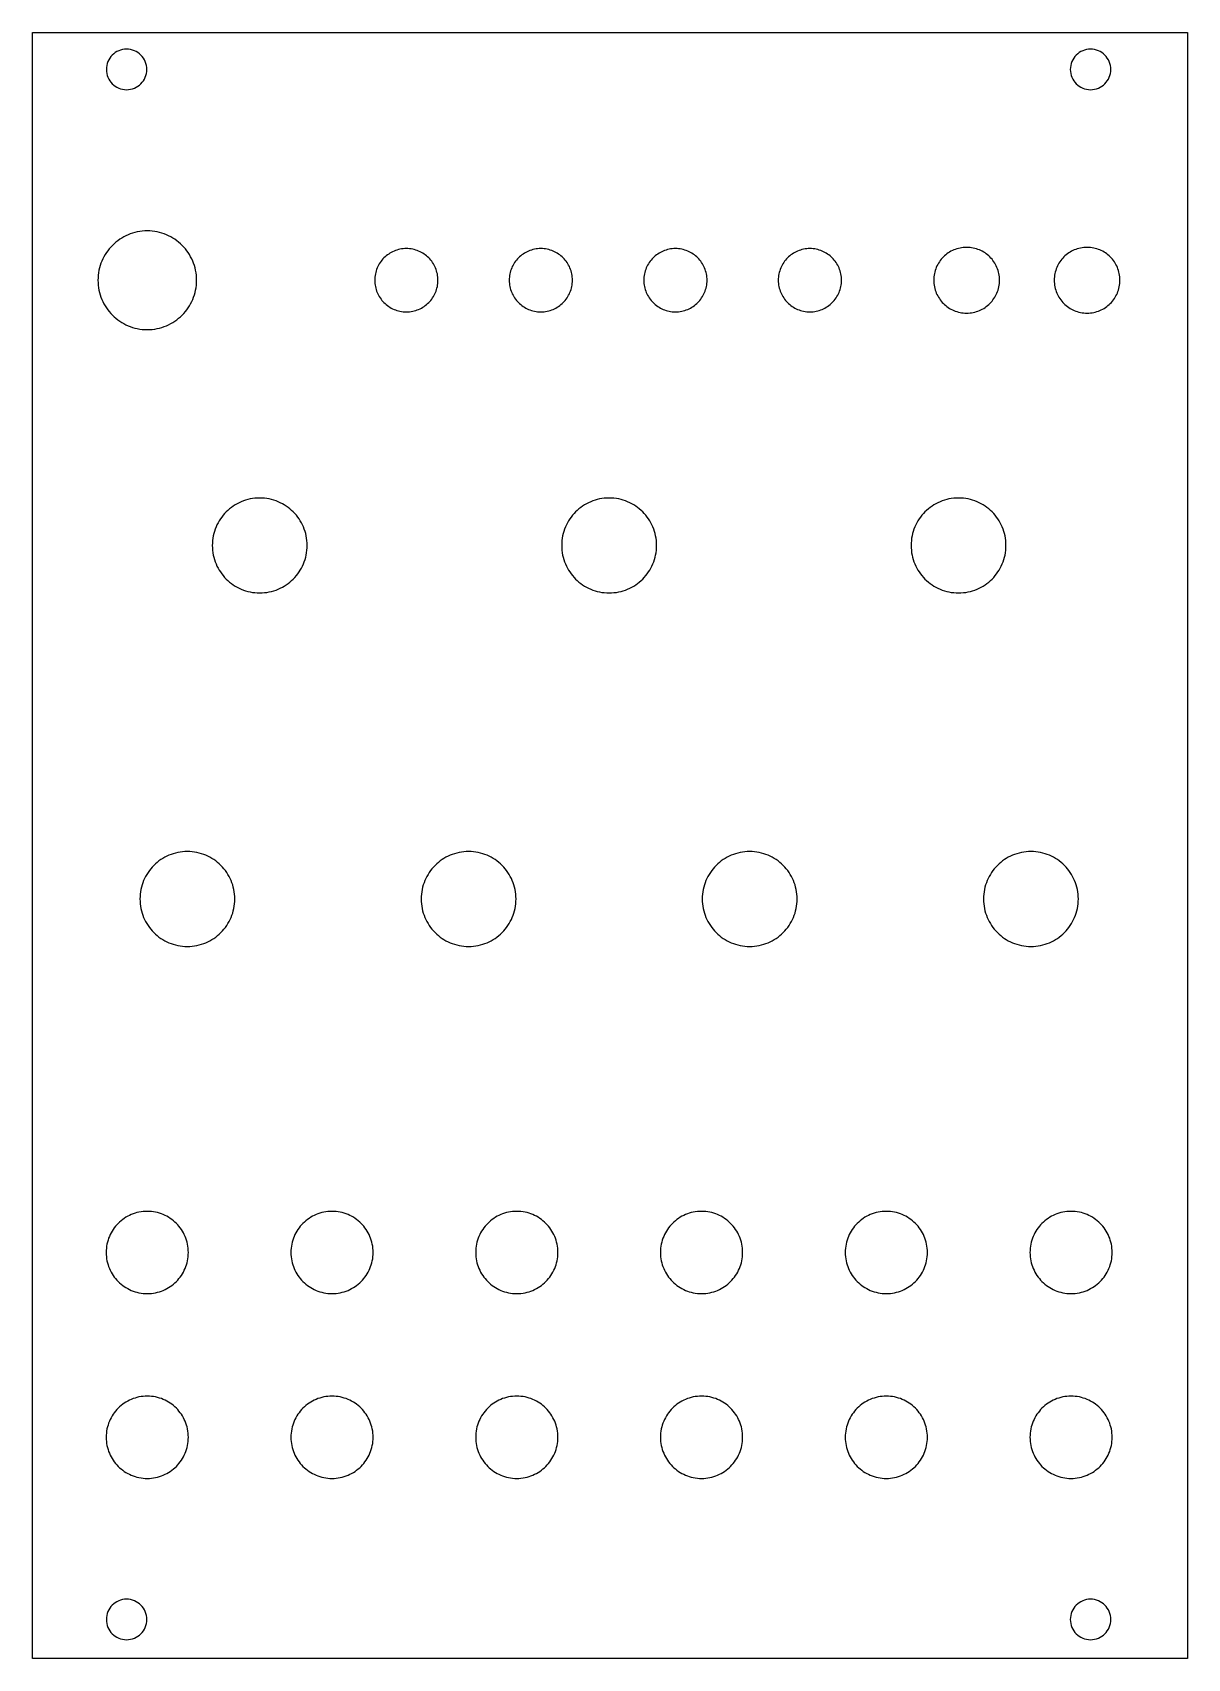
# Model space of a CAD drawing. Extents: x 0 to 91, y 0 to 128.
import ezdxf

# ---------------------------------------------------------------- set-up
doc = ezdxf.new("R2010")
doc.units = 0
doc.layers.add('Edge.Cuts', color=7, linetype='CONTINUOUS')

msp = doc.modelspace()

# ---------------------------------------------------------------- linework, layer by layer
at = {"layer": 'Edge.Cuts', "color": 1}
for points in [[(0.062816, 128.417909), (91.362603, 128.417909), (91.362603, -0.081878), (0.062816, -0.081878)], [(5.899351, 125.49955), (5.907605, 125.335952), (5.931834, 125.177086), (5.971235, 125.023755), (6.025006, 124.87676), (6.092345, 124.736909), (6.17245, 124.605002), (6.264518, 124.481844), (6.367751, 124.368236), (6.481342, 124.264988), (6.604493, 124.172896), (6.736396, 124.092769), (6.876258, 124.02541), (7.023267, 123.971619), (7.17663, 123.932203), (7.335539, 123.907964), (7.499195, 123.899705), (7.662852, 123.907964), (7.821761, 123.932203), (7.975124, 123.971619), (8.122133, 124.02541), (8.261995, 124.092769), (8.393898, 124.172896), (8.517049, 124.264988), (8.63064, 124.368236), (8.73387, 124.481844), (8.825941, 124.605002), (8.906046, 124.736909), (8.973384, 124.87676), (9.027154, 125.023755), (9.066556, 125.177086), (9.090785, 125.335952), (9.09904, 125.49955), (9.090785, 125.663205), (9.066556, 125.822115), (9.027154, 125.975478), (8.973384, 126.122487), (8.906046, 126.262349), (8.825941, 126.394252), (8.73387, 126.517403), (8.63064, 126.630994), (8.517049, 126.734227), (8.393898, 126.826295), (8.261995, 126.9064), (8.122133, 126.973738), (7.975124, 127.027509), (7.821761, 127.06691), (7.662852, 127.091139), (7.499195, 127.099394), (7.335539, 127.091139), (7.17663, 127.06691), (7.023267, 127.027509), (6.876258, 126.973738), (6.736396, 126.9064), (6.604493, 126.826295), (6.481342, 126.734227), (6.367751, 126.630994), (6.264518, 126.517403), (6.17245, 126.394252), (6.092345, 126.262349), (6.025006, 126.122487), (5.971235, 125.975478), (5.931834, 125.822115), (5.907605, 125.663205)], [(82.099218, 125.49955), (82.107496, 125.335952), (82.131788, 125.177086), (82.171284, 125.023755), (82.225171, 124.87676), (82.292639, 124.736909), (82.372876, 124.605002), (82.46507, 124.481844), (82.568412, 124.368236), (82.682087, 124.264988), (82.805288, 124.172896), (82.937202, 124.092769), (83.077018, 124.02541), (83.223921, 123.971619), (83.377104, 123.932203), (83.535755, 123.907964), (83.699063, 123.899705), (83.86272, 123.907964), (84.021628, 123.932203), (84.174991, 123.971619), (84.322, 124.02541), (84.461862, 124.092769), (84.593766, 124.172896), (84.716917, 124.264988), (84.830507, 124.368236), (84.933737, 124.481844), (85.025808, 124.605002), (85.105914, 124.736909), (85.173252, 124.87676), (85.227022, 125.023755), (85.266424, 125.177086), (85.290652, 125.335952), (85.298907, 125.49955), (85.290652, 125.663205), (85.266424, 125.822115), (85.227022, 125.975478), (85.173252, 126.122487), (85.105914, 126.262349), (85.025808, 126.394252), (84.933737, 126.517403), (84.830507, 126.630994), (84.716917, 126.734227), (84.593766, 126.826295), (84.461862, 126.9064), (84.322, 126.973738), (84.174991, 127.027509), (84.021628, 127.06691), (83.86272, 127.091139), (83.699063, 127.099394), (83.535755, 127.091139), (83.377104, 127.06691), (83.223921, 127.027509), (83.077018, 126.973738), (82.937202, 126.9064), (82.805288, 126.826295), (82.682087, 126.734227), (82.568412, 126.630994), (82.46507, 126.517403), (82.372876, 126.394252), (82.292639, 126.262349), (82.225171, 126.122487), (82.171284, 125.975478), (82.131788, 125.822115), (82.107496, 125.663205)], [(5.234649, 108.839789), (5.239722, 108.639146), (5.254778, 108.441133), (5.279573, 108.245998), (5.313861, 108.053982), (5.357398, 107.86533), (5.40994, 107.680292), (5.471241, 107.499112), (5.541058, 107.322032), (5.619144, 107.149299), (5.705257, 106.981158), (5.799149, 106.817854), (5.900579, 106.659633), (6.009301, 106.506743), (6.125069, 106.359424), (6.247638, 106.217921), (6.376765, 106.082483), (6.512206, 105.953352), (6.653712, 105.830776), (6.801046, 105.715002), (6.953954, 105.606269), (7.112199, 105.504828), (7.275532, 105.410919), (7.443711, 105.324792), (7.616491, 105.246683), (7.793624, 105.176869), (7.974866, 105.115521), (8.159979, 105.062992), (8.348708, 105.019424), (8.540816, 104.985134), (8.736057, 104.960334), (8.934187, 104.94527), (9.134953, 104.94019), (9.335613, 104.94527), (9.533591, 104.960334), (9.728747, 104.985134), (9.920764, 105.019424), (10.109394, 105.062992), (10.294461, 105.115521), (10.475647, 105.176869), (10.652706, 105.246683), (10.825426, 105.324792), (10.993595, 105.410919), (11.156895, 105.504828), (11.315116, 105.606269), (11.468009, 105.715002), (11.615329, 105.830776), (11.756828, 105.953352), (11.892259, 106.082483), (12.021376, 106.217921), (12.143966, 106.359424), (12.259747, 106.506743), (12.368473, 106.659633), (12.469932, 106.817854), (12.563806, 106.981158), (12.649954, 107.149299), (12.728059, 107.322032), (12.797874, 107.499112), (12.859221, 107.680292), (12.91175, 107.86533), (12.955318, 108.053982), (12.989608, 108.245998), (13.014408, 108.441133), (13.029472, 108.639146), (13.034552, 108.839789), (13.029472, 109.040496), (13.014408, 109.238568), (12.989608, 109.433764), (12.955318, 109.62583), (12.91175, 109.81453), (12.859221, 109.999611), (12.797874, 110.180836), (12.728059, 110.357955), (12.649954, 110.530724), (12.563806, 110.698897), (12.469932, 110.862229), (12.368473, 111.020478), (12.259747, 111.173396), (12.143966, 111.320737), (12.021376, 111.462257), (11.892259, 111.597713), (11.756828, 111.726857), (11.615329, 111.849448), (11.468009, 111.965236), (11.315116, 112.073976), (11.156895, 112.175428), (10.993595, 112.269344), (10.825426, 112.355478), (10.652706, 112.433601), (10.475647, 112.503415), (10.294461, 112.564728), (10.109394, 112.617292), (9.920764, 112.66086), (9.728747, 112.69515), (9.533591, 112.71995), (9.335613, 112.735013), (9.134953, 112.740093), (8.934187, 112.735013), (8.736057, 112.71995), (8.540816, 112.69515), (8.348708, 112.66086), (8.159979, 112.617292), (7.974866, 112.564728), (7.793624, 112.503415), (7.616491, 112.433601), (7.443711, 112.355478), (7.275532, 112.269344), (7.112199, 112.175428), (6.953954, 112.073976), (6.801046, 111.965236), (6.653712, 111.849448), (6.512206, 111.726857), (6.376765, 111.597713), (6.247638, 111.462257), (6.125069, 111.320737), (6.009301, 111.173396), (5.900579, 111.020478), (5.799149, 110.862229), (5.705257, 110.698897), (5.619144, 110.530724), (5.541058, 110.357955), (5.471241, 110.180836), (5.40994, 109.999611), (5.357398, 109.81453), (5.313861, 109.62583), (5.279573, 109.433764), (5.254778, 109.238568), (5.239722, 109.040496)], [(27.114912, 108.839789), (27.118164, 108.711134), (27.127816, 108.584168), (27.143711, 108.459047), (27.165691, 108.335928), (27.193601, 108.214971), (27.227282, 108.096332), (27.266578, 107.980166), (27.311332, 107.866632), (27.361386, 107.755885), (27.416586, 107.648083), (27.476773, 107.543386), (27.541786, 107.441948), (27.611478, 107.343926), (27.685681, 107.24948), (27.764248, 107.158764), (27.847013, 107.071935), (27.933824, 106.989152), (28.024523, 106.910571), (28.118955, 106.83635), (28.216963, 106.766645), (28.318383, 106.701614), (28.42307, 106.641412), (28.530854, 106.586199), (28.641587, 106.536133), (28.755111, 106.491366), (28.871266, 106.452059), (28.989898, 106.418369), (29.110848, 106.39045), (29.233956, 106.368465), (29.359072, 106.352566), (29.486037, 106.34291), (29.614691, 106.339657), (29.743349, 106.34291), (29.870317, 106.352566), (29.995443, 106.368465), (30.118566, 106.39045), (30.23953, 106.418369), (30.358179, 106.452059), (30.474356, 106.491366), (30.587904, 106.536133), (30.698669, 106.586199), (30.806478, 106.641412), (30.911182, 106.701614), (31.012641, 106.766645), (31.110678, 106.83635), (31.205152, 106.910571), (31.295886, 106.989152), (31.382704, 107.071935), (31.465536, 107.158764), (31.544135, 107.24948), (31.618359, 107.343926), (31.688068, 107.441948), (31.75312, 107.543386), (31.813339, 107.648083), (31.868549, 107.755885), (31.918643, 107.866632), (31.963411, 107.980166), (32.002745, 108.096332), (32.036436, 108.214971), (32.064376, 108.335928), (32.086354, 108.459047), (32.102264, 108.584168), (32.11193, 108.711134), (32.115176, 108.839789), (32.11193, 108.968444), (32.102264, 109.095411), (32.086354, 109.220531), (32.064376, 109.34365), (32.036436, 109.464607), (32.002745, 109.583246), (31.963411, 109.699412), (31.918643, 109.812946), (31.868549, 109.923693), (31.813339, 110.031495), (31.75312, 110.136192), (31.688068, 110.23763), (31.618359, 110.335653), (31.544135, 110.430098), (31.465536, 110.520815), (31.382704, 110.607644), (31.295886, 110.690426), (31.205152, 110.769008), (31.110678, 110.843228), (31.012641, 110.912934), (30.911182, 110.977964), (30.806478, 111.038166), (30.698669, 111.093379), (30.587904, 111.143445), (30.474356, 111.188213), (30.358179, 111.227519), (30.23953, 111.261209), (30.118566, 111.289128), (29.995443, 111.311113), (29.870317, 111.327013), (29.743349, 111.336668), (29.614691, 111.339921), (29.486037, 111.336668), (29.359072, 111.327013), (29.233956, 111.311113), (29.110848, 111.289128), (28.989898, 111.261209), (28.871266, 111.227519), (28.755111, 111.188213), (28.641587, 111.143445), (28.530854, 111.093379), (28.42307, 111.038166), (28.318383, 110.977964), (28.216963, 110.912934), (28.118955, 110.843228), (28.024523, 110.769008), (27.933824, 110.690426), (27.847013, 110.607644), (27.764248, 110.520815), (27.685681, 110.430098), (27.611478, 110.335653), (27.541786, 110.23763), (27.476773, 110.136192), (27.416586, 110.031495), (27.361386, 109.923693), (27.311332, 109.812946), (27.266578, 109.699412), (27.227282, 109.583246), (27.193601, 109.464607), (27.165691, 109.34365), (27.143711, 109.220531), (27.127816, 109.095411), (27.118164, 108.968444)], [(37.745075, 108.839789), (37.748327, 108.711134), (37.757979, 108.584168), (37.773874, 108.459047), (37.795854, 108.335928), (37.823764, 108.214971), (37.857445, 108.096332), (37.896741, 107.980166), (37.941495, 107.866632), (37.991549, 107.755885), (38.046748, 107.648083), (38.106936, 107.543386), (38.171949, 107.441948), (38.241641, 107.343926), (38.315844, 107.24948), (38.394411, 107.158764), (38.477176, 107.071935), (38.563987, 106.989152), (38.654686, 106.910571), (38.749118, 106.83635), (38.847126, 106.766645), (38.948546, 106.701614), (39.053233, 106.641412), (39.161017, 106.586199), (39.27175, 106.536133), (39.385274, 106.491366), (39.501429, 106.452059), (39.620061, 106.418369), (39.741011, 106.39045), (39.864119, 106.368465), (39.989235, 106.352566), (40.1162, 106.34291), (40.244854, 106.339657), (40.373448, 106.34291), (40.500363, 106.352566), (40.625441, 106.368465), (40.748524, 106.39045), (40.86946, 106.418369), (40.988081, 106.452059), (41.104237, 106.491366), (41.217771, 106.536133), (41.328515, 106.586199), (41.436324, 106.641412), (41.541028, 106.701614), (41.642487, 106.766645), (41.740523, 106.83635), (41.834997, 106.910571), (41.925767, 106.989152), (42.01262, 107.071935), (42.095452, 107.158764), (42.174051, 107.24948), (42.248311, 107.343926), (42.318055, 107.441948), (42.383107, 107.543386), (42.443361, 107.648083), (42.498606, 107.755885), (42.5487, 107.866632), (42.593503, 107.980166), (42.632838, 108.096332), (42.666563, 108.214971), (42.694503, 108.335928), (42.716517, 108.459047), (42.732427, 108.584168), (42.742093, 108.711134), (42.745338, 108.839789), (42.742093, 108.968444), (42.732427, 109.095411), (42.716517, 109.220531), (42.694503, 109.34365), (42.666563, 109.464607), (42.632838, 109.583246), (42.593503, 109.699412), (42.5487, 109.812946), (42.498606, 109.923693), (42.443361, 110.031495), (42.383107, 110.136192), (42.318055, 110.23763), (42.248311, 110.335653), (42.174051, 110.430098), (42.095452, 110.520815), (42.01262, 110.607644), (41.925767, 110.690426), (41.834997, 110.769008), (41.740523, 110.843228), (41.642487, 110.912934), (41.541028, 110.977964), (41.436324, 111.038166), (41.328515, 111.093379), (41.217771, 111.143445), (41.104237, 111.188213), (40.988081, 111.227519), (40.86946, 111.261209), (40.748524, 111.289128), (40.625441, 111.311113), (40.500363, 111.327013), (40.373448, 111.336668), (40.244854, 111.339921), (40.1162, 111.336668), (39.989235, 111.327013), (39.864119, 111.311113), (39.741011, 111.289128), (39.620061, 111.261209), (39.501429, 111.227519), (39.385274, 111.188213), (39.27175, 111.143445), (39.161017, 111.093379), (39.053233, 111.038166), (38.948546, 110.977964), (38.847126, 110.912934), (38.749118, 110.843228), (38.654686, 110.769008), (38.563987, 110.690426), (38.477176, 110.607644), (38.394411, 110.520815), (38.315844, 110.430098), (38.241641, 110.335653), (38.171949, 110.23763), (38.106936, 110.136192), (38.046748, 110.031495), (37.991549, 109.923693), (37.941495, 109.812946), (37.896741, 109.699412), (37.857445, 109.583246), (37.823764, 109.464607), (37.795854, 109.34365), (37.773874, 109.220531), (37.757979, 109.095411), (37.748327, 108.968444)], [(48.384199, 108.839789), (48.387455, 108.711134), (48.397119, 108.584168), (48.413032, 108.459047), (48.435038, 108.335928), (48.462978, 108.214971), (48.496695, 108.096332), (48.536031, 107.980166), (48.580828, 107.866632), (48.63093, 107.755885), (48.686179, 107.648083), (48.746417, 107.543386), (48.811483, 107.441948), (48.881227, 107.343926), (48.955483, 107.24948), (49.034099, 107.158764), (49.116917, 107.071935), (49.203778, 106.989152), (49.294523, 106.910571), (49.388997, 106.83635), (49.487041, 106.766645), (49.588499, 106.701614), (49.693211, 106.641412), (49.801019, 106.586199), (49.911767, 106.536133), (50.025301, 106.491366), (50.141456, 106.452059), (50.260078, 106.418369), (50.381013, 106.39045), (50.504097, 106.368465), (50.629174, 106.352566), (50.756089, 106.34291), (50.884684, 106.339657), (51.013338, 106.34291), (51.140303, 106.352566), (51.265418, 106.368465), (51.388527, 106.39045), (51.509477, 106.418369), (51.628109, 106.452059), (51.744264, 106.491366), (51.857788, 106.536133), (51.968521, 106.586199), (52.076294, 106.641412), (52.180999, 106.701614), (52.282422, 106.766645), (52.380424, 106.83635), (52.474862, 106.910571), (52.565561, 106.989152), (52.65238, 107.071935), (52.735141, 107.158764), (52.813705, 107.24948), (52.887894, 107.343926), (52.957602, 107.441948), (53.022619, 107.543386), (53.082803, 107.648083), (53.137977, 107.755885), (53.188036, 107.866632), (53.232804, 107.980166), (53.272103, 108.096332), (53.305758, 108.214971), (53.333698, 108.335928), (53.355676, 108.459047), (53.371551, 108.584168), (53.381217, 108.711134), (53.384463, 108.839789), (53.381217, 108.968444), (53.371551, 109.095411), (53.355676, 109.220531), (53.333698, 109.34365), (53.305758, 109.464607), (53.272103, 109.583246), (53.232804, 109.699412), (53.188036, 109.812946), (53.137977, 109.923693), (53.082803, 110.031495), (53.022619, 110.136192), (52.957602, 110.23763), (52.887894, 110.335653), (52.813705, 110.430098), (52.735141, 110.520815), (52.652344, 110.607644), (52.565561, 110.690426), (52.474862, 110.769008), (52.380424, 110.843228), (52.282422, 110.912934), (52.180999, 110.977964), (52.076294, 111.038166), (51.968521, 111.093379), (51.857788, 111.143445), (51.744264, 111.188213), (51.628109, 111.227519), (51.509477, 111.261209), (51.388527, 111.289128), (51.265418, 111.311113), (51.140303, 111.327013), (51.013338, 111.336668), (50.884684, 111.339921), (50.756089, 111.336668), (50.629174, 111.327013), (50.504097, 111.311113), (50.381013, 111.289128), (50.260078, 111.261209), (50.141456, 111.227519), (50.025301, 111.188213), (49.911767, 111.143445), (49.801019, 111.093379), (49.693211, 111.038166), (49.588499, 110.977964), (49.487041, 110.912934), (49.388997, 110.843228), (49.294523, 110.769008), (49.203778, 110.690426), (49.116917, 110.607644), (49.034099, 110.520815), (48.955483, 110.430098), (48.881227, 110.335653), (48.811483, 110.23763), (48.746417, 110.136192), (48.686179, 110.031495), (48.63093, 109.923693), (48.580828, 109.812946), (48.536031, 109.699412), (48.496695, 109.583246), (48.462978, 109.464607), (48.435038, 109.34365), (48.413032, 109.220531), (48.397119, 109.095411), (48.387455, 108.968444)], [(59.014363, 108.839789), (59.017617, 108.711134), (59.027275, 108.584168), (59.043179, 108.459047), (59.065172, 108.335928), (59.093098, 108.214971), (59.126798, 108.096332), (59.166115, 107.980166), (59.210893, 107.866632), (59.260974, 107.755885), (59.3162, 107.648083), (59.376415, 107.543386), (59.441463, 107.441948), (59.511182, 107.343926), (59.585421, 107.24948), (59.664016, 107.158764), (59.746816, 107.071935), (59.83366, 106.989152), (59.924394, 106.910571), (60.018857, 106.83635), (60.116894, 106.766645), (60.218349, 106.701614), (60.32306, 106.641412), (60.430876, 106.586199), (60.541634, 106.536133), (60.655182, 106.491366), (60.771359, 106.452059), (60.890009, 106.418369), (61.010972, 106.39045), (61.134095, 106.368465), (61.259222, 106.352566), (61.38619, 106.34291), (61.514847, 106.339657), (61.643505, 106.34291), (61.770473, 106.352566), (61.8956, 106.368465), (62.018723, 106.39045), (62.139686, 106.418369), (62.258336, 106.452059), (62.374512, 106.491366), (62.488061, 106.536133), (62.598826, 106.586199), (62.706634, 106.641412), (62.811339, 106.701614), (62.912797, 106.766645), (63.010834, 106.83635), (63.105308, 106.910571), (63.196042, 106.989152), (63.282896, 107.071935), (63.365693, 107.158764), (63.444292, 107.24948), (63.518516, 107.343926), (63.588225, 107.441948), (63.653277, 107.543386), (63.713496, 107.648083), (63.768705, 107.755885), (63.8188, 107.866632), (63.863567, 107.980166), (63.902902, 108.096332), (63.936592, 108.214971), (63.964532, 108.335928), (63.98651, 108.459047), (64.00242, 108.584168), (64.012086, 108.711134), (64.015332, 108.839789), (64.012086, 108.968444), (64.00242, 109.095411), (63.98651, 109.220531), (63.964532, 109.34365), (63.936592, 109.464607), (63.902902, 109.583246), (63.863567, 109.699412), (63.8188, 109.812946), (63.768705, 109.923693), (63.713496, 110.031495), (63.653277, 110.136192), (63.588225, 110.23763), (63.518516, 110.335653), (63.444292, 110.430098), (63.365693, 110.520815), (63.282896, 110.607644), (63.196042, 110.690426), (63.105308, 110.769008), (63.010834, 110.843228), (62.912797, 110.912934), (62.811339, 110.977964), (62.706634, 111.038166), (62.598826, 111.093379), (62.488061, 111.143445), (62.374512, 111.188213), (62.258336, 111.227519), (62.139686, 111.261209), (62.018723, 111.289128), (61.8956, 111.311113), (61.770473, 111.327013), (61.643505, 111.336668), (61.514847, 111.339921), (61.38619, 111.336668), (61.259222, 111.327013), (61.134095, 111.311113), (61.010972, 111.289128), (60.890009, 111.261209), (60.771359, 111.227519), (60.655182, 111.188213), (60.541634, 111.143445), (60.430876, 111.093379), (60.32306, 111.038166), (60.218349, 110.977964), (60.116894, 110.912934), (60.018857, 110.843228), (59.924394, 110.769008), (59.83366, 110.690426), (59.746816, 110.607644), (59.664016, 110.520815), (59.585421, 110.430098), (59.511182, 110.335653), (59.441463, 110.23763), (59.376415, 110.136192), (59.3162, 110.031495), (59.260974, 109.923693), (59.210893, 109.812946), (59.166115, 109.699412), (59.126798, 109.583246), (59.093098, 109.464607), (59.065172, 109.34365), (59.043179, 109.220531), (59.027275, 109.095411), (59.017617, 108.968444)], [(71.304378, 108.839789), (71.307763, 108.706007), (71.317807, 108.573981), (71.334347, 108.443874), (71.357221, 108.315855), (71.386263, 108.190079), (71.421311, 108.066717), (71.4622, 107.945926), (71.508769, 107.827869), (71.560852, 107.712716), (71.618286, 107.600624), (71.680908, 107.491761), (71.748557, 107.386287), (71.821063, 107.284366), (71.898268, 107.18616), (71.980003, 107.091838), (72.066112, 107.001556), (72.156427, 106.915481), (72.250784, 106.833775), (72.349022, 106.756605), (72.450975, 106.684127), (72.556476, 106.616513), (72.665372, 106.55392), (72.777491, 106.496513), (72.892669, 106.444453), (73.010747, 106.397912), (73.131559, 106.357042), (73.254943, 106.322011), (73.380733, 106.292985), (73.50877, 106.270125), (73.638881, 106.253594), (73.770915, 106.243557), (73.904699, 106.240174), (74.038483, 106.243557), (74.170516, 106.253594), (74.300628, 106.270125), (74.428665, 106.292985), (74.554454, 106.322011), (74.677838, 106.357042), (74.79865, 106.397912), (74.916746, 106.444453), (75.031892, 106.496513), (75.14404, 106.55392), (75.252907, 106.616513), (75.358423, 106.684127), (75.460376, 106.756605), (75.558624, 106.833775), (75.652957, 106.915481), (75.743303, 107.001556), (75.82938, 107.091838), (75.911119, 107.18616), (75.988342, 107.284366), (76.060838, 107.386287), (76.1285, 107.491761), (76.191118, 107.600624), (76.24855, 107.712716), (76.30062, 107.827869), (76.347187, 107.945926), (76.388074, 108.066717), (76.42314, 108.190079), (76.452173, 108.315855), (76.475033, 108.443874), (76.491579, 108.573981), (76.501633, 108.706007), (76.505019, 108.839789), (76.501633, 108.973574), (76.491579, 109.105605), (76.475033, 109.235718), (76.452173, 109.363755), (76.42314, 109.489545), (76.388074, 109.612929), (76.347187, 109.733741), (76.30062, 109.851819), (76.24855, 109.966997), (76.191118, 110.079116), (76.1285, 110.188012), (76.060838, 110.293513), (75.988342, 110.395466), (75.911119, 110.493704), (75.82938, 110.588061), (75.743303, 110.678376), (75.652957, 110.764485), (75.558624, 110.84622), (75.460376, 110.923425), (75.358423, 110.995931), (75.252907, 111.06358), (75.14404, 111.126201), (75.031892, 111.183637), (74.916746, 111.235718), (74.79865, 111.282288), (74.677838, 111.323178), (74.554454, 111.358227), (74.428665, 111.387267), (74.300628, 111.410141), (74.170516, 111.426679), (74.038483, 111.436726), (73.904699, 111.44011), (73.770915, 111.436726), (73.638881, 111.426679), (73.50877, 111.410141), (73.380733, 111.387267), (73.254943, 111.358227), (73.131559, 111.323178), (73.010747, 111.282288), (72.892669, 111.235718), (72.777491, 111.183637), (72.665372, 111.126201), (72.556476, 111.06358), (72.450975, 110.995931), (72.349022, 110.923425), (72.250784, 110.84622), (72.156427, 110.764485), (72.066112, 110.678376), (71.980003, 110.588061), (71.898268, 110.493704), (71.821063, 110.395466), (71.748557, 110.293513), (71.680908, 110.188012), (71.618286, 110.079116), (71.560852, 109.966997), (71.508769, 109.851819), (71.4622, 109.733741), (71.421311, 109.612929), (71.386263, 109.489545), (71.357221, 109.363755), (71.334347, 109.235718), (71.317807, 109.105605), (71.307763, 108.973574)], [(80.825905, 108.839789), (80.829285, 108.706007), (80.839317, 108.573981), (80.855838, 108.443874), (80.878685, 108.315855), (80.907694, 108.190079), (80.942702, 108.066717), (80.983546, 107.945926), (81.030063, 107.827869), (81.08209, 107.712716), (81.139464, 107.600624), (81.202021, 107.491761), (81.269596, 107.386287), (81.342032, 107.284366), (81.419159, 107.18616), (81.50082, 107.091838), (81.586845, 107.001556), (81.677075, 106.915481), (81.771347, 106.833775), (81.869497, 106.756605), (81.971361, 106.684127), (82.076778, 106.616513), (82.185585, 106.55392), (82.297613, 106.496513), (82.412707, 106.444453), (82.5307, 106.397912), (82.651428, 106.357042), (82.774727, 106.322011), (82.900435, 106.292985), (83.028395, 106.270125), (83.158432, 106.253594), (83.290392, 106.243557), (83.424108, 106.240174), (83.557987, 106.243557), (83.690099, 106.253594), (83.820284, 106.270125), (83.948378, 106.292985), (84.074217, 106.322011), (84.197639, 106.357042), (84.318483, 106.397912), (84.436579, 106.444453), (84.551796, 106.496513), (84.663908, 106.55392), (84.772811, 106.616513), (84.878291, 106.684127), (84.980244, 106.756605), (85.078457, 106.833775), (85.172789, 106.915481), (85.2631, 107.001556), (85.349178, 107.091838), (85.430881, 107.18616), (85.508069, 107.284366), (85.580529, 107.386287), (85.648157, 107.491761), (85.710739, 107.600624), (85.768136, 107.712716), (85.820171, 107.827869), (85.866737, 107.945926), (85.907589, 108.066717), (85.94262, 108.190079), (85.971618, 108.315855), (85.994478, 108.443874), (86.011023, 108.573981), (86.021042, 108.706007), (86.024429, 108.839789), (86.021042, 108.973574), (86.011023, 109.105605), (85.994478, 109.235718), (85.971618, 109.363755), (85.94262, 109.489545), (85.907589, 109.612929), (85.866737, 109.733741), (85.820171, 109.851819), (85.768136, 109.966997), (85.710739, 110.079116), (85.648157, 110.188012), (85.580529, 110.293513), (85.508069, 110.395466), (85.430881, 110.493704), (85.349178, 110.588061), (85.2631, 110.678376), (85.172789, 110.764485), (85.078457, 110.84622), (84.980244, 110.923425), (84.878291, 110.995931), (84.772811, 111.06358), (84.663908, 111.126201), (84.551796, 111.183637), (84.436579, 111.235718), (84.318483, 111.282288), (84.197639, 111.323178), (84.074217, 111.358227), (83.948378, 111.387267), (83.820284, 111.410141), (83.690099, 111.426679), (83.557987, 111.436726), (83.424108, 111.44011), (83.290392, 111.436726), (83.158432, 111.426679), (83.028395, 111.410141), (82.900435, 111.387267), (82.774727, 111.358227), (82.651428, 111.323178), (82.5307, 111.282288), (82.412707, 111.235718), (82.297613, 111.183637), (82.185585, 111.126201), (82.076778, 111.06358), (81.971361, 110.995931), (81.869497, 110.923425), (81.771347, 110.84622), (81.677075, 110.764485), (81.586845, 110.678376), (81.50082, 110.588061), (81.419159, 110.493704), (81.342032, 110.395466), (81.269596, 110.293513), (81.202021, 110.188012), (81.139464, 110.079116), (81.08209, 109.966997), (81.030063, 109.851819), (80.983546, 109.733741), (80.942702, 109.612929), (80.907694, 109.489545), (80.878685, 109.363755), (80.855838, 109.235718), (80.839317, 109.105605), (80.829285, 108.973574)], [(14.275057, 87.880204), (14.279936, 87.687192), (14.294413, 87.496721), (14.318256, 87.309023), (14.351226, 87.124337), (14.39309, 86.942897), (14.443612, 86.764935), (14.502556, 86.590694), (14.569687, 86.420402), (14.644768, 86.254297), (14.727568, 86.092615), (14.817847, 85.935587), (14.915369, 85.783456), (15.019904, 85.63645), (15.131212, 85.49481), (15.249057, 85.358765), (15.37321, 85.228555), (15.503427, 85.104413), (15.639476, 84.986578), (15.781123, 84.87528), (15.928132, 84.770756), (16.080267, 84.673245), (16.237292, 84.582976), (16.398973, 84.500186), (16.565071, 84.425115), (16.735357, 84.357996), (16.90959, 84.299058), (17.087534, 84.24854), (17.268961, 84.2067), (17.453625, 84.173716), (17.641299, 84.149903), (17.831757, 84.135404), (18.024726, 84.130536), (18.21766, 84.135404), (18.408053, 84.149903), (18.59566, 84.173716), (18.780304, 84.2067), (18.961667, 84.24854), (19.139607, 84.299058), (19.313809, 84.357996), (19.484094, 84.425115), (19.650182, 84.500186), (19.81186, 84.582976), (19.968881, 84.673245), (20.120998, 84.770756), (20.268036, 84.87528), (20.409676, 84.986578), (20.545742, 85.104413), (20.675987, 85.228555), (20.80013, 85.358765), (20.918028, 85.49481), (21.029329, 85.63645), (21.133892, 85.783456), (21.231435, 85.935587), (21.321746, 86.092615), (21.404578, 86.254297), (21.479649, 86.420402), (21.546818, 86.590694), (21.605767, 86.764935), (21.65632, 86.942897), (21.698194, 87.124337), (21.731179, 87.309023), (21.755027, 87.496721), (21.769526, 87.687192), (21.774394, 87.880204), (21.769526, 88.073123), (21.755027, 88.263514), (21.731179, 88.451142), (21.698194, 88.635768), (21.65632, 88.817159), (21.605767, 88.995079), (21.546818, 89.169291), (21.479649, 89.339562), (21.404578, 89.50565), (21.321746, 89.667328), (21.231435, 89.824349), (21.133892, 89.976487), (21.029329, 90.123504), (20.918028, 90.265161), (20.80013, 90.401224), (20.675987, 90.531455), (20.545742, 90.655626), (20.409676, 90.773489), (20.268036, 90.884818), (20.120998, 90.989374), (19.968881, 91.086921), (19.81186, 91.177221), (19.650182, 91.260039), (19.484094, 91.335145), (19.313809, 91.402296), (19.139607, 91.461245), (18.961667, 91.511798), (18.780304, 91.553673), (18.59566, 91.586658), (18.408053, 91.610505), (18.21766, 91.625004), (18.024726, 91.629873), (17.831757, 91.625004), (17.641299, 91.610505), (17.453625, 91.586658), (17.268961, 91.553673), (17.087534, 91.511798), (16.90959, 91.461245), (16.735357, 91.402296), (16.565071, 91.335145), (16.398973, 91.260039), (16.237292, 91.177221), (16.080267, 91.086921), (15.928132, 90.989374), (15.781123, 90.884818), (15.639476, 90.773489), (15.503427, 90.655626), (15.373207, 90.531455), (15.249057, 90.401224), (15.131212, 90.265161), (15.019904, 90.123504), (14.915369, 89.976487), (14.817847, 89.824349), (14.727568, 89.667328), (14.644768, 89.50565), (14.569687, 89.339562), (14.502556, 89.169291), (14.443612, 88.995079), (14.39309, 88.817159), (14.351226, 88.635768), (14.318256, 88.451142), (14.294413, 88.263514), (14.279936, 88.073123)], [(41.894334, 87.880204), (41.899214, 87.687192), (41.913698, 87.496721), (41.93755, 87.309023), (41.970535, 87.124337), (42.012416, 86.942897), (42.062958, 86.764935), (42.121927, 86.590694), (42.189085, 86.420402), (42.264196, 86.254297), (42.347028, 86.092615), (42.437346, 85.935587), (42.534907, 85.783456), (42.639484, 85.63645), (42.750835, 85.49481), (42.868729, 85.358765), (42.992925, 85.228555), (43.123195, 85.104413), (43.259296, 84.986578), (43.401, 84.87528), (43.548062, 84.770756), (43.700257, 84.673245), (43.857338, 84.582976), (44.019079, 84.500186), (44.185241, 84.425115), (44.35559, 84.357996), (44.529883, 84.299058), (44.707894, 84.24854), (44.889384, 84.2067), (45.074116, 84.173716), (45.261857, 84.149903), (45.452374, 84.135404), (45.645414, 84.130536), (45.838348, 84.135404), (46.028741, 84.149903), (46.216348, 84.173716), (46.400992, 84.2067), (46.582355, 84.24854), (46.760295, 84.299058), (46.934497, 84.357996), (47.104782, 84.425115), (47.27087, 84.500186), (47.432548, 84.582976), (47.589569, 84.673245), (47.741686, 84.770756), (47.888724, 84.87528), (48.030364, 84.986578), (48.16643, 85.104413), (48.296675, 85.228555), (48.420817, 85.358765), (48.538716, 85.49481), (48.650017, 85.63645), (48.75458, 85.783456), (48.852123, 85.935587), (48.942434, 86.092615), (49.025266, 86.254297), (49.100337, 86.420402), (49.167506, 86.590694), (49.226455, 86.764935), (49.277008, 86.942897), (49.318882, 87.124337), (49.351867, 87.309023), (49.375715, 87.496721), (49.390214, 87.687192), (49.395082, 87.880204), (49.390214, 88.073123), (49.375715, 88.263514), (49.351867, 88.451142), (49.318882, 88.635768), (49.277008, 88.817159), (49.226455, 88.995079), (49.167506, 89.169291), (49.100337, 89.339562), (49.025266, 89.50565), (48.942434, 89.667328), (48.852123, 89.824349), (48.75458, 89.976487), (48.650017, 90.123504), (48.538716, 90.265161), (48.420817, 90.401224), (48.296675, 90.531455), (48.16643, 90.655626), (48.030364, 90.773489), (47.888724, 90.884818), (47.741686, 90.989374), (47.589569, 91.086921), (47.432548, 91.177221), (47.27087, 91.260039), (47.104782, 91.335145), (46.934497, 91.402296), (46.760295, 91.461245), (46.582355, 91.511798), (46.400992, 91.553673), (46.216348, 91.586658), (46.028741, 91.610505), (45.838348, 91.625004), (45.645414, 91.629873), (45.452374, 91.625004), (45.261857, 91.610505), (45.074116, 91.586658), (44.889384, 91.553673), (44.707894, 91.511798), (44.529883, 91.461245), (44.35559, 91.402296), (44.185241, 91.335145), (44.019079, 91.260039), (43.857338, 91.177221), (43.700257, 91.086921), (43.548062, 90.989374), (43.401, 90.884818), (43.259296, 90.773489), (43.123195, 90.655626), (42.992925, 90.531455), (42.868729, 90.401224), (42.750835, 90.265161), (42.639484, 90.123504), (42.534907, 89.976487), (42.437346, 89.824349), (42.347028, 89.667328), (42.264196, 89.50565), (42.189085, 89.339562), (42.121927, 89.169291), (42.062958, 88.995079), (42.012416, 88.817159), (41.970535, 88.635768), (41.93755, 88.451142), (41.913698, 88.263514), (41.899214, 88.073123)], [(69.514987, 87.880204), (69.519865, 87.687192), (69.534343, 87.496721), (69.558185, 87.309023), (69.591156, 87.124337), (69.63302, 86.942897), (69.683541, 86.764935), (69.742485, 86.590694), (69.809616, 86.420402), (69.884697, 86.254297), (69.967498, 86.092615), (70.057777, 85.935587), (70.155299, 85.783456), (70.259833, 85.63645), (70.371142, 85.49481), (70.488987, 85.358765), (70.61314, 85.228555), (70.743357, 85.104413), (70.879405, 84.986578), (71.021052, 84.87528), (71.168062, 84.770756), (71.320197, 84.673245), (71.477222, 84.582976), (71.638903, 84.500186), (71.805001, 84.425115), (71.975286, 84.357996), (72.14952, 84.299058), (72.327464, 84.24854), (72.50889, 84.2067), (72.693555, 84.173716), (72.881229, 84.149903), (73.071686, 84.135404), (73.264655, 84.130536), (73.457695, 84.135404), (73.64823, 84.149903), (73.835943, 84.173716), (74.020692, 84.2067), (74.202161, 84.24854), (74.380172, 84.299058), (74.554479, 84.357996), (74.724835, 84.425115), (74.890993, 84.500186), (75.052742, 84.582976), (75.209798, 84.673245), (75.362021, 84.770756), (75.509059, 84.87528), (75.650769, 84.986578), (75.786871, 85.104413), (75.917151, 85.228555), (76.041329, 85.358765), (76.159227, 85.49481), (76.270599, 85.63645), (76.375162, 85.783456), (76.47274, 85.935587), (76.563051, 86.092615), (76.645883, 86.254297), (76.720989, 86.420402), (76.788158, 86.590694), (76.847107, 86.764935), (76.89766, 86.942897), (76.939535, 87.124337), (76.97252, 87.309023), (76.996367, 87.496721), (77.010866, 87.687192), (77.015735, 87.880204), (77.010866, 88.073123), (76.996367, 88.263514), (76.97252, 88.451142), (76.939535, 88.635768), (76.89766, 88.817159), (76.847107, 88.995079), (76.788158, 89.169291), (76.720989, 89.339562), (76.645883, 89.50565), (76.563051, 89.667328), (76.47274, 89.824349), (76.375162, 89.976487), (76.270599, 90.123504), (76.159227, 90.265161), (76.041329, 90.401224), (75.917151, 90.531455), (75.786871, 90.655626), (75.650769, 90.773489), (75.509059, 90.884818), (75.362021, 90.989374), (75.209798, 91.086921), (75.052742, 91.177221), (74.890993, 91.260039), (74.724835, 91.335145), (74.554479, 91.402296), (74.380172, 91.461245), (74.202161, 91.511798), (74.020692, 91.553673), (73.835943, 91.586658), (73.64823, 91.610505), (73.457695, 91.625004), (73.264655, 91.629873), (73.071686, 91.625004), (72.881229, 91.610505), (72.693555, 91.586658), (72.50889, 91.553673), (72.327464, 91.511798), (72.14952, 91.461245), (71.975286, 91.402296), (71.805001, 91.335145), (71.638903, 91.260039), (71.477222, 91.177221), (71.320197, 91.086921), (71.168062, 90.989374), (71.021052, 90.884818), (70.879405, 90.773489), (70.743357, 90.655626), (70.613136, 90.531455), (70.488987, 90.401224), (70.371142, 90.265161), (70.259833, 90.123504), (70.155299, 89.976487), (70.057777, 89.824349), (69.967498, 89.667328), (69.884697, 89.50565), (69.809616, 89.339562), (69.742485, 89.169291), (69.683541, 88.995079), (69.63302, 88.817159), (69.591156, 88.635768), (69.558185, 88.451142), (69.534343, 88.263514), (69.519865, 88.073123)], [(8.554846, 59.940888), (8.559724, 59.747809), (8.574202, 59.557268), (8.598044, 59.369498), (8.631015, 59.184742), (8.672879, 59.003228), (8.723401, 58.825195), (8.782345, 58.650877), (8.849476, 58.480511), (8.924557, 58.314331), (9.007357, 58.152576), (9.097636, 57.995477), (9.195158, 57.843272), (9.299693, 57.696195), (9.411001, 57.554481), (9.528846, 57.418369), (9.652999, 57.288092), (9.783216, 57.163886), (9.919265, 57.045985), (10.060912, 56.934627), (10.207921, 56.83005), (10.360056, 56.732482), (10.517081, 56.642161), (10.678762, 56.559328), (10.84486, 56.484212), (11.015146, 56.417053), (11.189379, 56.358083), (11.367323, 56.30753), (11.54875, 56.265656), (11.733414, 56.232671), (11.921088, 56.208823), (12.111546, 56.194324), (12.304515, 56.189456), (12.497484, 56.194324), (12.687948, 56.208823), (12.875626, 56.232671), (13.060269, 56.265656), (13.241702, 56.30753), (13.419643, 56.358083), (13.59388, 56.417053), (13.764165, 56.484212), (13.930253, 56.559328), (14.091966, 56.642161), (14.248987, 56.732482), (14.401105, 56.83005), (14.548107, 56.934627), (14.689747, 57.045985), (14.825813, 57.163886), (14.956023, 57.288092), (15.080165, 57.418369), (15.198028, 57.554481), (15.309329, 57.696195), (15.413857, 57.843272), (15.5114, 57.995477), (15.601676, 58.152576), (15.684473, 58.314331), (15.759544, 58.480511), (15.826677, 58.650877), (15.885626, 58.825195), (15.936144, 59.003228), (15.978019, 59.184742), (16.010968, 59.369498), (16.034816, 59.557268), (16.049315, 59.747809), (16.054183, 59.940888), (16.049315, 60.133807), (16.034816, 60.324198), (16.010968, 60.511826), (15.978019, 60.696452), (15.936144, 60.877843), (15.885626, 61.055763), (15.826677, 61.229975), (15.759544, 61.400246), (15.684473, 61.566334), (15.601676, 61.728011), (15.5114, 61.885032), (15.413857, 62.037171), (15.309329, 62.184187), (15.198028, 62.325845), (15.080165, 62.461908), (14.956023, 62.592139), (14.825813, 62.716309), (14.689747, 62.834172), (14.548107, 62.945502), (14.401105, 63.050058), (14.248987, 63.147604), (14.091966, 63.237905), (13.930253, 63.320723), (13.764165, 63.395829), (13.59388, 63.46298), (13.419643, 63.521929), (13.241702, 63.572482), (13.060269, 63.614357), (12.875626, 63.647341), (12.687948, 63.671189), (12.497484, 63.685688), (12.304515, 63.690557), (12.111546, 63.685688), (11.921088, 63.671189), (11.733414, 63.647341), (11.54875, 63.614357), (11.367323, 63.572482), (11.189379, 63.521929), (11.015146, 63.46298), (10.84486, 63.395829), (10.678762, 63.320723), (10.517081, 63.237905), (10.360056, 63.147604), (10.207921, 63.050058), (10.060912, 62.945502), (9.919265, 62.834172), (9.783216, 62.716309), (9.652996, 62.592139), (9.528846, 62.461908), (9.411001, 62.325845), (9.299693, 62.184187), (9.195158, 62.037171), (9.097636, 61.885032), (9.007357, 61.728011), (8.924557, 61.566334), (8.849476, 61.400246), (8.782345, 61.229975), (8.723401, 61.055763), (8.672879, 60.877843), (8.631015, 60.696452), (8.598044, 60.511826), (8.574202, 60.324198), (8.559724, 60.133807)], [(30.784606, 59.940888), (30.789487, 59.747809), (30.80397, 59.557268), (30.827822, 59.369498), (30.860805, 59.184742), (30.902685, 59.003228), (30.953226, 58.825195), (31.012191, 58.650877), (31.079346, 58.480511), (31.154454, 58.314331), (31.237279, 58.152576), (31.327587, 57.995477), (31.425144, 57.843272), (31.529707, 57.696195), (31.641047, 57.554481), (31.758927, 57.418369), (31.883112, 57.288092), (32.013361, 57.163886), (32.149445, 57.045985), (32.291123, 56.934627), (32.438165, 56.83005), (32.590328, 56.732482), (32.747381, 56.642161), (32.90909, 56.559328), (33.075217, 56.484212), (33.245523, 56.417053), (33.419778, 56.358083), (33.597743, 56.30753), (33.779183, 56.265656), (33.963862, 56.232671), (34.151547, 56.208823), (34.342011, 56.194324), (34.53498, 56.189456), (34.727914, 56.194324), (34.918308, 56.208823), (35.105915, 56.232671), (35.290558, 56.265656), (35.471921, 56.30753), (35.649862, 56.358083), (35.824063, 56.417053), (35.994349, 56.484212), (36.160436, 56.559328), (36.322114, 56.642161), (36.479135, 56.732482), (36.631253, 56.83005), (36.77829, 56.934627), (36.91993, 57.045985), (37.055996, 57.163886), (37.186242, 57.288092), (37.310384, 57.418369), (37.428282, 57.554481), (37.539583, 57.696195), (37.644146, 57.843272), (37.741689, 57.995477), (37.832, 58.152576), (37.914832, 58.314331), (37.989903, 58.480511), (38.057072, 58.650877), (38.116021, 58.825195), (38.166574, 59.003228), (38.208449, 59.184742), (38.241434, 59.369498), (38.265281, 59.557268), (38.27978, 59.747809), (38.284649, 59.940888), (38.27978, 60.133807), (38.265281, 60.324198), (38.241434, 60.511826), (38.208449, 60.696452), (38.166574, 60.877843), (38.116021, 61.055763), (38.057072, 61.229975), (37.989903, 61.400246), (37.914832, 61.566334), (37.832, 61.728011), (37.741689, 61.885032), (37.644146, 62.037171), (37.539583, 62.184187), (37.428282, 62.325845), (37.310384, 62.461908), (37.186242, 62.592139), (37.055996, 62.716309), (36.91993, 62.834172), (36.77829, 62.945502), (36.631253, 63.050058), (36.479135, 63.147604), (36.322114, 63.237905), (36.160436, 63.320723), (35.994349, 63.395829), (35.824063, 63.46298), (35.649862, 63.521929), (35.471921, 63.572482), (35.290558, 63.614357), (35.105915, 63.647341), (34.918308, 63.671189), (34.727914, 63.685688), (34.53498, 63.690557), (34.342011, 63.685688), (34.151547, 63.671189), (33.963862, 63.647341), (33.779183, 63.614357), (33.597743, 63.572482), (33.419778, 63.521929), (33.245523, 63.46298), (33.075217, 63.395829), (32.90909, 63.320723), (32.747381, 63.237905), (32.590328, 63.147604), (32.438165, 63.050058), (32.291123, 62.945502), (32.149445, 62.834172), (32.013361, 62.716309), (31.883112, 62.592139), (31.758927, 62.461908), (31.641047, 62.325845), (31.529707, 62.184187), (31.425144, 62.037171), (31.327587, 61.885032), (31.237279, 61.728011), (31.154454, 61.566334), (31.079346, 61.400246), (31.012191, 61.229975), (30.953226, 61.055763), (30.902685, 60.877843), (30.860805, 60.696452), (30.827822, 60.511826), (30.80397, 60.324198), (30.789487, 60.133807)], [(53.004769, 59.940888), (53.009649, 59.747809), (53.024133, 59.557268), (53.047983, 59.369498), (53.080966, 59.184742), (53.122845, 59.003228), (53.173384, 58.825195), (53.232346, 58.650877), (53.299497, 58.480511), (53.374603, 58.314331), (53.457421, 58.152576), (53.547721, 57.995477), (53.645267, 57.843272), (53.749823, 57.696195), (53.861153, 57.554481), (53.979016, 57.418369), (54.103183, 57.288092), (54.233417, 57.163886), (54.36948, 57.045985), (54.511138, 56.934627), (54.658154, 56.83005), (54.810293, 56.732482), (54.967314, 56.642161), (55.128992, 56.559328), (55.295079, 56.484212), (55.465351, 56.417053), (55.639562, 56.358083), (55.817482, 56.30753), (55.998873, 56.265656), (56.183499, 56.232671), (56.371127, 56.208823), (56.561503, 56.194324), (56.754437, 56.189456), (56.947406, 56.194324), (57.137871, 56.208823), (57.325583, 56.232671), (57.510262, 56.265656), (57.691731, 56.30753), (57.869707, 56.358083), (58.043979, 56.417053), (58.2143, 56.484212), (58.380458, 56.559328), (58.542206, 56.642161), (58.699298, 56.732482), (58.851486, 56.83005), (58.998558, 56.934627), (59.140269, 57.045985), (59.27637, 57.163886), (59.406651, 57.288092), (59.530864, 57.418369), (59.648797, 57.554481), (59.760169, 57.696195), (59.864768, 57.843272), (59.962346, 57.995477), (60.052692, 58.152576), (60.135524, 58.314331), (60.210666, 58.480511), (60.277834, 58.650877), (60.336819, 58.825195), (60.387407, 59.003228), (60.429282, 59.184742), (60.462266, 59.369498), (60.486149, 59.557268), (60.500648, 59.747809), (60.505517, 59.940888), (60.500648, 60.133807), (60.486149, 60.324198), (60.462266, 60.511826), (60.429282, 60.696452), (60.387407, 60.877843), (60.336819, 61.055763), (60.277834, 61.229975), (60.210666, 61.400246), (60.135524, 61.566334), (60.052692, 61.728011), (59.962346, 61.885032), (59.864768, 62.037171), (59.760169, 62.184187), (59.648797, 62.325845), (59.530864, 62.461908), (59.406651, 62.592139), (59.27637, 62.716309), (59.140269, 62.834172), (58.998558, 62.945502), (58.851486, 63.050058), (58.699298, 63.147604), (58.542206, 63.237905), (58.380458, 63.320723), (58.2143, 63.395829), (58.043979, 63.46298), (57.869707, 63.521929), (57.691731, 63.572482), (57.510262, 63.614357), (57.325583, 63.647341), (57.137871, 63.671189), (56.947406, 63.685688), (56.754437, 63.690557), (56.561503, 63.685688), (56.371127, 63.671189), (56.183499, 63.647341), (55.998873, 63.614357), (55.817482, 63.572482), (55.639562, 63.521929), (55.465351, 63.46298), (55.295079, 63.395829), (55.128992, 63.320723), (54.967314, 63.237905), (54.810293, 63.147604), (54.658154, 63.050058), (54.511138, 62.945502), (54.36948, 62.834172), (54.233417, 62.716309), (54.103183, 62.592139), (53.979016, 62.461908), (53.861153, 62.325845), (53.749823, 62.184187), (53.645267, 62.037171), (53.547721, 61.885032), (53.457421, 61.728011), (53.374603, 61.566334), (53.299497, 61.400246), (53.232346, 61.229975), (53.173384, 61.055763), (53.122845, 60.877843), (53.080966, 60.696452), (53.047983, 60.511826), (53.024133, 60.324198), (53.009649, 60.133807)], [(75.235233, 59.940888), (75.240113, 59.747809), (75.254597, 59.557268), (75.278448, 59.369498), (75.311431, 59.184742), (75.353309, 59.003228), (75.403848, 58.825195), (75.462811, 58.650877), (75.529962, 58.480511), (75.605067, 58.314331), (75.687885, 58.152576), (75.778185, 57.995477), (75.875732, 57.843272), (75.980288, 57.696195), (76.091617, 57.554481), (76.20948, 57.418369), (76.333647, 57.288092), (76.463882, 57.163886), (76.599945, 57.045985), (76.741602, 56.934627), (76.888619, 56.83005), (77.040757, 56.732482), (77.197778, 56.642161), (77.359456, 56.559328), (77.525544, 56.484212), (77.695815, 56.417053), (77.870027, 56.358083), (78.047947, 56.30753), (78.229338, 56.265656), (78.413964, 56.232671), (78.601592, 56.208823), (78.791968, 56.194324), (78.984902, 56.189456), (79.177835, 56.194324), (79.368229, 56.208823), (79.555836, 56.232671), (79.74048, 56.265656), (79.921843, 56.30753), (80.099783, 56.358083), (80.273985, 56.417053), (80.44427, 56.484212), (80.610358, 56.559328), (80.772035, 56.642161), (80.929057, 56.732482), (81.081174, 56.83005), (81.228212, 56.934627), (81.369852, 57.045985), (81.505918, 57.163886), (81.636163, 57.288092), (81.760305, 57.418369), (81.878204, 57.554481), (81.989505, 57.696195), (82.094068, 57.843272), (82.191611, 57.995477), (82.281922, 58.152576), (82.364754, 58.314331), (82.439825, 58.480511), (82.506994, 58.650877), (82.565943, 58.825195), (82.616496, 59.003228), (82.65837, 59.184742), (82.691355, 59.369498), (82.715203, 59.557268), (82.729702, 59.747809), (82.73457, 59.940888), (82.729702, 60.133807), (82.715203, 60.324198), (82.691355, 60.511826), (82.65837, 60.696452), (82.616496, 60.877843), (82.565943, 61.055763), (82.506994, 61.229975), (82.439825, 61.400246), (82.364754, 61.566334), (82.281922, 61.728011), (82.191611, 61.885032), (82.094068, 62.037171), (81.989505, 62.184187), (81.878204, 62.325845), (81.760305, 62.461908), (81.636163, 62.592139), (81.505918, 62.716309), (81.369852, 62.834172), (81.228212, 62.945502), (81.081174, 63.050058), (80.929057, 63.147604), (80.772035, 63.237905), (80.610358, 63.320723), (80.44427, 63.395829), (80.273985, 63.46298), (80.099783, 63.521929), (79.921843, 63.572482), (79.74048, 63.614357), (79.555836, 63.647341), (79.368229, 63.671189), (79.177835, 63.685688), (78.984902, 63.690557), (78.791968, 63.685688), (78.601592, 63.671189), (78.413964, 63.647341), (78.229338, 63.614357), (78.047947, 63.572482), (77.870027, 63.521929), (77.695815, 63.46298), (77.525544, 63.395829), (77.359456, 63.320723), (77.197778, 63.237905), (77.040757, 63.147604), (76.888619, 63.050058), (76.741602, 62.945502), (76.599945, 62.834172), (76.463882, 62.716309), (76.333647, 62.592139), (76.20948, 62.461908), (76.091617, 62.325845), (75.980288, 62.184187), (75.875732, 62.037171), (75.778185, 61.885032), (75.687885, 61.728011), (75.605067, 61.566334), (75.529962, 61.400246), (75.462811, 61.229975), (75.403848, 61.055763), (75.353309, 60.877843), (75.311431, 60.696452), (75.278448, 60.511826), (75.254597, 60.324198), (75.240113, 60.133807)], [(5.884182, 32.00464), (5.888411, 31.837458), (5.900963, 31.672464), (5.921633, 31.509863), (5.950218, 31.349861), (5.986512, 31.192663), (6.030312, 31.038468), (6.081415, 30.88749), (6.139615, 30.739923), (6.204708, 30.595976), (6.276491, 30.455856), (6.354758, 30.319766), (6.439309, 30.187912), (6.529937, 30.060492), (6.626436, 29.937719), (6.728607, 29.819789), (6.836239, 29.706914), (6.949135, 29.599296), (7.067086, 29.497135), (7.189888, 29.400644), (7.317339, 29.310022), (7.449236, 29.225476), (7.585372, 29.147205), (7.725541, 29.075418), (7.869545, 29.010324), (8.017179, 28.952119), (8.168231, 28.901009), (8.322507, 28.857204), (8.479796, 28.820904), (8.639897, 28.792315), (8.802605, 28.771642), (8.967715, 28.759086), (9.135024, 28.754857), (9.302268, 28.759086), (9.467304, 28.771642), (9.62997, 28.792315), (9.78999, 28.820904), (9.947222, 28.857204), (10.101421, 28.901009), (10.25241, 28.952119), (10.399977, 29.010324), (10.54391, 29.075418), (10.684033, 29.147205), (10.820099, 29.225476), (10.951967, 29.310022), (11.079355, 29.400644), (11.202086, 29.497135), (11.319984, 29.599296), (11.432838, 29.706914), (11.540435, 29.819789), (11.642528, 29.937719), (11.739013, 30.060492), (11.829571, 30.187912), (11.914096, 30.319766), (11.992342, 30.455856), (12.064062, 30.595976), (12.129149, 30.739923), (12.187322, 30.88749), (12.238404, 31.038468), (12.282184, 31.192663), (12.318449, 31.349861), (12.347024, 31.509863), (12.367697, 31.672464), (12.380221, 31.837458), (12.384454, 32.00464), (12.380221, 32.17195), (12.367697, 32.337064), (12.347024, 32.499777), (12.318449, 32.659885), (12.282184, 32.817181), (12.238404, 32.971465), (12.187322, 33.122531), (12.129149, 33.270172), (12.064062, 33.414189), (11.992342, 33.554376), (11.914096, 33.690527), (11.829571, 33.822437), (11.739013, 33.949903), (11.642528, 34.072722), (11.540435, 34.190691), (11.432838, 34.3036), (11.319984, 34.41125), (11.202086, 34.513436), (11.079355, 34.609952), (10.951967, 34.700595), (10.820099, 34.785159), (10.684033, 34.863444), (10.54391, 34.935241), (10.399977, 35.000346), (10.25241, 35.058558), (10.101421, 35.109672), (9.947222, 35.153479), (9.78999, 35.189784), (9.62997, 35.218373), (9.467304, 35.239049), (9.302268, 35.251604), (9.135024, 35.255834), (8.967715, 35.251604), (8.802605, 35.239049), (8.639897, 35.218373), (8.479796, 35.189784), (8.322507, 35.153479), (8.168231, 35.109672), (8.017179, 35.058558), (7.869545, 35.000346), (7.725541, 34.935241), (7.585372, 34.863444), (7.449236, 34.785159), (7.317339, 34.700595), (7.189888, 34.609952), (7.067086, 34.513436), (6.949135, 34.41125), (6.836239, 34.3036), (6.728607, 34.190691), (6.626436, 34.072722), (6.529937, 33.949903), (6.439309, 33.822437), (6.354758, 33.690527), (6.276491, 33.554376), (6.204708, 33.414189), (6.139615, 33.270172), (6.081415, 33.122531), (6.030312, 32.971465), (5.986512, 32.817181), (5.950218, 32.659885), (5.921633, 32.499777), (5.900963, 32.337064), (5.888411, 32.17195)], [(20.490003, 32.00464), (20.49423, 31.837458), (20.506776, 31.672464), (20.527436, 31.509863), (20.556007, 31.349861), (20.592284, 31.192663), (20.636064, 31.038468), (20.687142, 30.88749), (20.745315, 30.739923), (20.810378, 30.595976), (20.882129, 30.455856), (20.960361, 30.319766), (21.044872, 30.187912), (21.135455, 30.060492), (21.231911, 29.937719), (21.334033, 29.819789), (21.44162, 29.706914), (21.554462, 29.599296), (21.67236, 29.497135), (21.795109, 29.400644), (21.922504, 29.310022), (22.054344, 29.225476), (22.190421, 29.147205), (22.330533, 29.075418), (22.474473, 29.010324), (22.622044, 28.952119), (22.773032, 28.901009), (22.927245, 28.857204), (23.084468, 28.820904), (23.244505, 28.792315), (23.407146, 28.771642), (23.572189, 28.759086), (23.739434, 28.754857), (23.906742, 28.759086), (24.071856, 28.771642), (24.234556, 28.792315), (24.394647, 28.820904), (24.551915, 28.857204), (24.706149, 28.901009), (24.857208, 28.952119), (25.00481, 29.010324), (25.148778, 29.075418), (25.288937, 29.147205), (25.425038, 29.225476), (25.556906, 29.310022), (25.684329, 29.400644), (25.807096, 29.497135), (25.924994, 29.599296), (26.037883, 29.706914), (26.14548, 29.819789), (26.247609, 29.937719), (26.344058, 30.060492), (26.434651, 30.187912), (26.519177, 30.319766), (26.597422, 30.455856), (26.669177, 30.595976), (26.734265, 30.739923), (26.792438, 30.88749), (26.84352, 31.038468), (26.887299, 31.192663), (26.923565, 31.349861), (26.95214, 31.509863), (26.972813, 31.672464), (26.985336, 31.837458), (26.98957, 32.00464), (26.985336, 32.17195), (26.972813, 32.337064), (26.95214, 32.499777), (26.923565, 32.659885), (26.887299, 32.817181), (26.84352, 32.971465), (26.792438, 33.122531), (26.734229, 33.270172), (26.669177, 33.414189), (26.597422, 33.554376), (26.519177, 33.690527), (26.434651, 33.822437), (26.344058, 33.949903), (26.247609, 34.072722), (26.14548, 34.190691), (26.037847, 34.3036), (25.924994, 34.41125), (25.807096, 34.513436), (25.684329, 34.609952), (25.556906, 34.700595), (25.425038, 34.785159), (25.288937, 34.863444), (25.148778, 34.935241), (25.00481, 35.000346), (24.857208, 35.058558), (24.706149, 35.109672), (24.551915, 35.153479), (24.394647, 35.189784), (24.234556, 35.218373), (24.071856, 35.239049), (23.906742, 35.251604), (23.739434, 35.255834), (23.572189, 35.251604), (23.407146, 35.239049), (23.244505, 35.218373), (23.084468, 35.189784), (22.927245, 35.153479), (22.773032, 35.109672), (22.622044, 35.058558), (22.474473, 35.000346), (22.330533, 34.935241), (22.190421, 34.863444), (22.054344, 34.785159), (21.922504, 34.700595), (21.795109, 34.609952), (21.67236, 34.513436), (21.554462, 34.41125), (21.44162, 34.3036), (21.334033, 34.190691), (21.231911, 34.072722), (21.135455, 33.949903), (21.044872, 33.822437), (20.960361, 33.690527), (20.882129, 33.554376), (20.810378, 33.414189), (20.745315, 33.270172), (20.687142, 33.122531), (20.636064, 32.971465), (20.592284, 32.817181), (20.556007, 32.659885), (20.527436, 32.499777), (20.506776, 32.337064), (20.49423, 32.17195)], [(35.095119, 32.00464), (35.099346, 31.837458), (35.111892, 31.672464), (35.132552, 31.509863), (35.161123, 31.349861), (35.1974, 31.192663), (35.24118, 31.038468), (35.292258, 30.88749), (35.350431, 30.739923), (35.415494, 30.595976), (35.487245, 30.455856), (35.565477, 30.319766), (35.649988, 30.187912), (35.740571, 30.060492), (35.837027, 29.937719), (35.939149, 29.819789), (36.046736, 29.706914), (36.159578, 29.599296), (36.277476, 29.497135), (36.400225, 29.400644), (36.52762, 29.310022), (36.65946, 29.225476), (36.795537, 29.147205), (36.935649, 29.075418), (37.079589, 29.010324), (37.22716, 28.952119), (37.378148, 28.901009), (37.532361, 28.857204), (37.689583, 28.820904), (37.849621, 28.792315), (38.012262, 28.771642), (38.177305, 28.759086), (38.34455, 28.754857), (38.511794, 28.759086), (38.67683, 28.771642), (38.839496, 28.792315), (38.999551, 28.820904), (39.156784, 28.857204), (39.311018, 28.901009), (39.462042, 28.952119), (39.609608, 29.010324), (39.753577, 29.075418), (39.893735, 29.147205), (40.029837, 29.225476), (40.161705, 29.310022), (40.289128, 29.400644), (40.411894, 29.497135), (40.529828, 29.599296), (40.642716, 29.706914), (40.750349, 29.819789), (40.852478, 29.937719), (40.948962, 30.060492), (41.039591, 30.187912), (41.124151, 30.319766), (41.202397, 30.455856), (41.274188, 30.595976), (41.339275, 30.739923), (41.397448, 30.88749), (41.448565, 31.038468), (41.492345, 31.192663), (41.528646, 31.349861), (41.557221, 31.509863), (41.577893, 31.672464), (41.590452, 31.837458), (41.594686, 32.00464), (41.590452, 32.17195), (41.577893, 32.337064), (41.557221, 32.499777), (41.528646, 32.659885), (41.492345, 32.817181), (41.448565, 32.971465), (41.397448, 33.122531), (41.339275, 33.270172), (41.274188, 33.414189), (41.202397, 33.554376), (41.124151, 33.690527), (41.039591, 33.822437), (40.948962, 33.949903), (40.852478, 34.072722), (40.750349, 34.190691), (40.642716, 34.3036), (40.529828, 34.41125), (40.411894, 34.513436), (40.289128, 34.609952), (40.161705, 34.700595), (40.029837, 34.785159), (39.893735, 34.863444), (39.753577, 34.935241), (39.609608, 35.000346), (39.462042, 35.058558), (39.311018, 35.109672), (39.156784, 35.153479), (38.999551, 35.189784), (38.839496, 35.218373), (38.67683, 35.239049), (38.511794, 35.251604), (38.34455, 35.255834), (38.177305, 35.251604), (38.012262, 35.239049), (37.849621, 35.218373), (37.689583, 35.189784), (37.532361, 35.153479), (37.378148, 35.109672), (37.22716, 35.058558), (37.079589, 35.000346), (36.935649, 34.935241), (36.795537, 34.863444), (36.65946, 34.785159), (36.52762, 34.700595), (36.400225, 34.609952), (36.277476, 34.513436), (36.159578, 34.41125), (36.046736, 34.3036), (35.939149, 34.190691), (35.837027, 34.072722), (35.740571, 33.949903), (35.649988, 33.822437), (35.565477, 33.690527), (35.487245, 33.554376), (35.415494, 33.414189), (35.350431, 33.270172), (35.292258, 33.122531), (35.24118, 32.971465), (35.1974, 32.817181), (35.161123, 32.659885), (35.132552, 32.499777), (35.111892, 32.337064), (35.099346, 32.17195)], [(49.700234, 32.00464), (49.704462, 31.837458), (49.717007, 31.672464), (49.737668, 31.509863), (49.766238, 31.349861), (49.802515, 31.192663), (49.846295, 31.038468), (49.897373, 30.88749), (49.955546, 30.739923), (50.020609, 30.595976), (50.09236, 30.455856), (50.170592, 30.319766), (50.255103, 30.187912), (50.345686, 30.060492), (50.442142, 29.937719), (50.544264, 29.819789), (50.651851, 29.706914), (50.764694, 29.599296), (50.882592, 29.497135), (51.005341, 29.400644), (51.132735, 29.310022), (51.264575, 29.225476), (51.400652, 29.147205), (51.540765, 29.075418), (51.684705, 29.010324), (51.832275, 28.952119), (51.983264, 28.901009), (52.137477, 28.857204), (52.294699, 28.820904), (52.454736, 28.792315), (52.617377, 28.771642), (52.78242, 28.759086), (52.949665, 28.754857), (53.116973, 28.759086), (53.282087, 28.771642), (53.444788, 28.792315), (53.604878, 28.820904), (53.762146, 28.857204), (53.91638, 28.901009), (54.067439, 28.952119), (54.215041, 29.010324), (54.35901, 29.075418), (54.499168, 29.147205), (54.635269, 29.225476), (54.767138, 29.310022), (54.894561, 29.400644), (55.017327, 29.497135), (55.135225, 29.599296), (55.248114, 29.706914), (55.355711, 29.819789), (55.45784, 29.937719), (55.554289, 30.060492), (55.644882, 30.187912), (55.729408, 30.319766), (55.807654, 30.455856), (55.879409, 30.595976), (55.944496, 30.739923), (56.002669, 30.88749), (56.053751, 31.038468), (56.097531, 31.192663), (56.133796, 31.349861), (56.162371, 31.509863), (56.183044, 31.672464), (56.195568, 31.837458), (56.199801, 32.00464), (56.195568, 32.17195), (56.183044, 32.337064), (56.162371, 32.499777), (56.133796, 32.659885), (56.097531, 32.817181), (56.053751, 32.971465), (56.002669, 33.122531), (55.944461, 33.270172), (55.879409, 33.414189), (55.807654, 33.554376), (55.729408, 33.690527), (55.644882, 33.822437), (55.554289, 33.949903), (55.45784, 34.072722), (55.355711, 34.190691), (55.248079, 34.3036), (55.135225, 34.41125), (55.017327, 34.513436), (54.894561, 34.609952), (54.767138, 34.700595), (54.635269, 34.785159), (54.499168, 34.863444), (54.35901, 34.935241), (54.215041, 35.000346), (54.067439, 35.058558), (53.91638, 35.109672), (53.762146, 35.153479), (53.604878, 35.189784), (53.444788, 35.218373), (53.282087, 35.239049), (53.116973, 35.251604), (52.949665, 35.255834), (52.78242, 35.251604), (52.617377, 35.239049), (52.454736, 35.218373), (52.294699, 35.189784), (52.137477, 35.153479), (51.983264, 35.109672), (51.832275, 35.058558), (51.684705, 35.000346), (51.540765, 34.935241), (51.400652, 34.863444), (51.264575, 34.785159), (51.132735, 34.700595), (51.005341, 34.609952), (50.882592, 34.513436), (50.764694, 34.41125), (50.651851, 34.3036), (50.544264, 34.190691), (50.442142, 34.072722), (50.345686, 33.949903), (50.255103, 33.822437), (50.170592, 33.690527), (50.09236, 33.554376), (50.020609, 33.414189), (49.955546, 33.270172), (49.897373, 33.122531), (49.846295, 32.971465), (49.802515, 32.817181), (49.766238, 32.659885), (49.737668, 32.499777), (49.717007, 32.337064), (49.704462, 32.17195)], [(64.30535, 32.00464), (64.309577, 31.837458), (64.322123, 31.672464), (64.342783, 31.509863), (64.371354, 31.349861), (64.407631, 31.192663), (64.451411, 31.038468), (64.502489, 30.88749), (64.560662, 30.739923), (64.625725, 30.595976), (64.697476, 30.455856), (64.775708, 30.319766), (64.860219, 30.187912), (64.950802, 30.060492), (65.047258, 29.937719), (65.14938, 29.819789), (65.256966, 29.706914), (65.369809, 29.599296), (65.487707, 29.497135), (65.610456, 29.400644), (65.737851, 29.310022), (65.869691, 29.225476), (66.005768, 29.147205), (66.14588, 29.075418), (66.28982, 29.010324), (66.437391, 28.952119), (66.588379, 28.901009), (66.742592, 28.857204), (66.899814, 28.820904), (67.059852, 28.792315), (67.222493, 28.771642), (67.387536, 28.759086), (67.55478, 28.754857), (67.722029, 28.759086), (67.887097, 28.771642), (68.049762, 28.792315), (68.209817, 28.820904), (68.36705, 28.857204), (68.521319, 28.901009), (68.672343, 28.952119), (68.819945, 29.010324), (68.963949, 29.075418), (69.104107, 29.147205), (69.240244, 29.225476), (69.372147, 29.310022), (69.499606, 29.400644), (69.622443, 29.497135), (69.740376, 29.599296), (69.8533, 29.706914), (69.960968, 29.819789), (70.063132, 29.937719), (70.159652, 30.060492), (70.250316, 30.187912), (70.334876, 30.319766), (70.413157, 30.455856), (70.484983, 30.595976), (70.550106, 30.739923), (70.608314, 30.88749), (70.659431, 31.038468), (70.703246, 31.192663), (70.739547, 31.349861), (70.768157, 31.509863), (70.78883, 31.672464), (70.801389, 31.837458), (70.805622, 32.00464), (70.801389, 32.17195), (70.78883, 32.337064), (70.768157, 32.499777), (70.739547, 32.659885), (70.703246, 32.817181), (70.659431, 32.971465), (70.608314, 33.122531), (70.550106, 33.270172), (70.484983, 33.414189), (70.413157, 33.554376), (70.334876, 33.690527), (70.250316, 33.822437), (70.159652, 33.949903), (70.063132, 34.072722), (69.960968, 34.190691), (69.8533, 34.3036), (69.740376, 34.41125), (69.622443, 34.513436), (69.499606, 34.609952), (69.372147, 34.700595), (69.240244, 34.785159), (69.104107, 34.863444), (68.963949, 34.935241), (68.819945, 35.000346), (68.672343, 35.058558), (68.521319, 35.109672), (68.36705, 35.153479), (68.209817, 35.189784), (68.049762, 35.218373), (67.887097, 35.239049), (67.722029, 35.251604), (67.55478, 35.255834), (67.387536, 35.251604), (67.222493, 35.239049), (67.059852, 35.218373), (66.899814, 35.189784), (66.742592, 35.153479), (66.588379, 35.109672), (66.437391, 35.058558), (66.28982, 35.000346), (66.14588, 34.935241), (66.005768, 34.863444), (65.869691, 34.785159), (65.737851, 34.700595), (65.610456, 34.609952), (65.487707, 34.513436), (65.369809, 34.41125), (65.256966, 34.3036), (65.14938, 34.190691), (65.047258, 34.072722), (64.950802, 33.949903), (64.860219, 33.822437), (64.775708, 33.690527), (64.697476, 33.554376), (64.625725, 33.414189), (64.560662, 33.270172), (64.502489, 33.122531), (64.451411, 32.971465), (64.407631, 32.817181), (64.371354, 32.659885), (64.342783, 32.499777), (64.322123, 32.337064), (64.309577, 32.17195)], [(78.91043, 32.00464), (78.914656, 31.837458), (78.927196, 31.672464), (78.947847, 31.509863), (78.976405, 31.349861), (79.012668, 31.192663), (79.05643, 31.038468), (79.10749, 30.88749), (79.165643, 30.739923), (79.230685, 30.595976), (79.302412, 30.455856), (79.380622, 30.319766), (79.465113, 30.187912), (79.555677, 30.060492), (79.652113, 29.937719), (79.754213, 29.819789), (79.861782, 29.706914), (79.974611, 29.599296), (80.092495, 29.497135), (80.215233, 29.400644), (80.342625, 29.310022), (80.474457, 29.225476), (80.610534, 29.147205), (80.75065, 29.075418), (80.894604, 29.010324), (81.042189, 28.952119), (81.193198, 28.901009), (81.347436, 28.857204), (81.504694, 28.820904), (81.664766, 28.792315), (81.827457, 28.771642), (81.992556, 28.759086), (82.159861, 28.754857), (82.327042, 28.759086), (82.492036, 28.771642), (82.654631, 28.792315), (82.814615, 28.820904), (82.971813, 28.857204), (83.126012, 28.901009), (83.276965, 28.952119), (83.424532, 29.010324), (83.568465, 29.075418), (83.708553, 29.147205), (83.844654, 29.225476), (83.976487, 29.310022), (84.103875, 29.400644), (84.226641, 29.497135), (84.344539, 29.599296), (84.457428, 29.706914), (84.565025, 29.819789), (84.667154, 29.937719), (84.763639, 30.060492), (84.854232, 30.187912), (84.938757, 30.319766), (85.017038, 30.455856), (85.088793, 30.595976), (85.153881, 30.739923), (85.212089, 30.88749), (85.263171, 31.038468), (85.306951, 31.192663), (85.343251, 31.349861), (85.371826, 31.509863), (85.392499, 31.672464), (85.405058, 31.837458), (85.409291, 32.00464), (85.405058, 32.17195), (85.392499, 32.337064), (85.371826, 32.499777), (85.343251, 32.659885), (85.306951, 32.817181), (85.263171, 32.971465), (85.212089, 33.122531), (85.153881, 33.270172), (85.088793, 33.414189), (85.017038, 33.554376), (84.938757, 33.690527), (84.854232, 33.822437), (84.763639, 33.949903), (84.667154, 34.072722), (84.565025, 34.190691), (84.457428, 34.3036), (84.344539, 34.41125), (84.226641, 34.513436), (84.103875, 34.609952), (83.976487, 34.700595), (83.844654, 34.785159), (83.708553, 34.863444), (83.568465, 34.935241), (83.424532, 35.000346), (83.276965, 35.058558), (83.126012, 35.109672), (82.971813, 35.153479), (82.814615, 35.189784), (82.654631, 35.218373), (82.492036, 35.239049), (82.327042, 35.251604), (82.159861, 35.255834), (81.992556, 35.251604), (81.827457, 35.239049), (81.664766, 35.218373), (81.504694, 35.189784), (81.347436, 35.153479), (81.193198, 35.109672), (81.042189, 35.058558), (80.894604, 35.000346), (80.75065, 34.935241), (80.610534, 34.863444), (80.474457, 34.785159), (80.342625, 34.700595), (80.215233, 34.609952), (80.092495, 34.513436), (79.974611, 34.41125), (79.861782, 34.3036), (79.754213, 34.190691), (79.652113, 34.072722), (79.555677, 33.949903), (79.465113, 33.822437), (79.380622, 33.690527), (79.302412, 33.554376), (79.230685, 33.414189), (79.165643, 33.270172), (79.10749, 33.122531), (79.05643, 32.971465), (79.012668, 32.817181), (78.976405, 32.659885), (78.947847, 32.499777), (78.927196, 32.337064), (78.914656, 32.17195)], [(5.884182, 17.400232), (5.888411, 17.233082), (5.900963, 17.068118), (5.921633, 16.905547), (5.950218, 16.745569), (5.986512, 16.588396), (6.030312, 16.434226), (6.081415, 16.283265), (6.139615, 16.13572), (6.204708, 15.99179), (6.276491, 15.851688), (6.354758, 15.715612), (6.439309, 15.583768), (6.529937, 15.456363), (6.626436, 15.3336), (6.728607, 15.215681), (6.836239, 15.102813), (6.949135, 14.995202), (7.067086, 14.893052), (7.189888, 14.796567), (7.317339, 14.705949), (7.449236, 14.621403), (7.585372, 14.543139), (7.725541, 14.471356), (7.869545, 14.406262), (8.017179, 14.34806), (8.168231, 14.296954), (8.322507, 14.253149), (8.479796, 14.216848), (8.639897, 14.188259), (8.802605, 14.167587), (8.967715, 14.155031), (9.135024, 14.150802), (9.302268, 14.155031), (9.467304, 14.167587), (9.62997, 14.188259), (9.78999, 14.216848), (9.947222, 14.253149), (10.101421, 14.296954), (10.25241, 14.34806), (10.399977, 14.406262), (10.54391, 14.471356), (10.684033, 14.543139), (10.820099, 14.621403), (10.951967, 14.705949), (11.079355, 14.796567), (11.202086, 14.893052), (11.319984, 14.995202), (11.432838, 15.102813), (11.540435, 15.215681), (11.642528, 15.3336), (11.739013, 15.456363), (11.829571, 15.583768), (11.914096, 15.715612), (11.992342, 15.851688), (12.064062, 15.99179), (12.129149, 16.13572), (12.187322, 16.283265), (12.238404, 16.434226), (12.282184, 16.588396), (12.318449, 16.745569), (12.347024, 16.905547), (12.367697, 17.068118), (12.380221, 17.233082), (12.384454, 17.400232), (12.380221, 17.567414), (12.367697, 17.732408), (12.347024, 17.895009), (12.318449, 18.055011), (12.282184, 18.212209), (12.238404, 18.366404), (12.187322, 18.517382), (12.129149, 18.664949), (12.064062, 18.808896), (11.992342, 18.949015), (11.914096, 19.085106), (11.829571, 19.21696), (11.739013, 19.34438), (11.642528, 19.467153), (11.540435, 19.585083), (11.432838, 19.697958), (11.319984, 19.805576), (11.202086, 19.907737), (11.079355, 20.004228), (10.951967, 20.09485), (10.820099, 20.179396), (10.684033, 20.257667), (10.54391, 20.329454), (10.399977, 20.394548), (10.25241, 20.452753), (10.101421, 20.503863), (9.947222, 20.547667), (9.78999, 20.583968), (9.62997, 20.612557), (9.467304, 20.63323), (9.302268, 20.645785), (9.135024, 20.650015), (8.967715, 20.645785), (8.802605, 20.63323), (8.639897, 20.612557), (8.479796, 20.583968), (8.322507, 20.547667), (8.168231, 20.503863), (8.017179, 20.452753), (7.869545, 20.394548), (7.725541, 20.329454), (7.585372, 20.257667), (7.449236, 20.179396), (7.317339, 20.09485), (7.189888, 20.004228), (7.067086, 19.907737), (6.949135, 19.805576), (6.836239, 19.697958), (6.728607, 19.585083), (6.626436, 19.467153), (6.529937, 19.34438), (6.439309, 19.21696), (6.354758, 19.085106), (6.276491, 18.949015), (6.204708, 18.808896), (6.139615, 18.664949), (6.081415, 18.517382), (6.030312, 18.366404), (5.986512, 18.212209), (5.950218, 18.055011), (5.921633, 17.895009), (5.900963, 17.732408), (5.888411, 17.567414)], [(20.490003, 17.400232), (20.49423, 17.233082), (20.506776, 17.068118), (20.527436, 16.905547), (20.556007, 16.745569), (20.592284, 16.588396), (20.636064, 16.434226), (20.687142, 16.283265), (20.745315, 16.13572), (20.810378, 15.99179), (20.882129, 15.851688), (20.960361, 15.715612), (21.044872, 15.583768), (21.135455, 15.456363), (21.231911, 15.3336), (21.334033, 15.215681), (21.44162, 15.102813), (21.554462, 14.995202), (21.67236, 14.893052), (21.795109, 14.796567), (21.922504, 14.705949), (22.054344, 14.621403), (22.190421, 14.543139), (22.330533, 14.471356), (22.474473, 14.406262), (22.622044, 14.34806), (22.773032, 14.296954), (22.927245, 14.253149), (23.084468, 14.216848), (23.244505, 14.188259), (23.407146, 14.167587), (23.572189, 14.155031), (23.739434, 14.150802), (23.906742, 14.155031), (24.071856, 14.167587), (24.234556, 14.188259), (24.394647, 14.216848), (24.551915, 14.253149), (24.706149, 14.296954), (24.857208, 14.34806), (25.00481, 14.406262), (25.148778, 14.471356), (25.288937, 14.543139), (25.425038, 14.621403), (25.556906, 14.705949), (25.684329, 14.796567), (25.807096, 14.893052), (25.924994, 14.995202), (26.037883, 15.102813), (26.14548, 15.215681), (26.247609, 15.3336), (26.344058, 15.456363), (26.434651, 15.583768), (26.519177, 15.715612), (26.597422, 15.851688), (26.669177, 15.99179), (26.734265, 16.13572), (26.792438, 16.283265), (26.84352, 16.434226), (26.887299, 16.588396), (26.923565, 16.745569), (26.95214, 16.905547), (26.972813, 17.068118), (26.985336, 17.233082), (26.98957, 17.400232), (26.985336, 17.567414), (26.972813, 17.732408), (26.95214, 17.895009), (26.923565, 18.055011), (26.887299, 18.212209), (26.84352, 18.366404), (26.792438, 18.517382), (26.734229, 18.664949), (26.669177, 18.808896), (26.597422, 18.949015), (26.519177, 19.085106), (26.434651, 19.21696), (26.344058, 19.34438), (26.247609, 19.467153), (26.14548, 19.585083), (26.037847, 19.697958), (25.924994, 19.805576), (25.807096, 19.907737), (25.684329, 20.004228), (25.556906, 20.09485), (25.425038, 20.179396), (25.288937, 20.257667), (25.148778, 20.329454), (25.00481, 20.394548), (24.857208, 20.452753), (24.706149, 20.503863), (24.551915, 20.547667), (24.394647, 20.583968), (24.234556, 20.612557), (24.071856, 20.63323), (23.906742, 20.645785), (23.739434, 20.650015), (23.572189, 20.645785), (23.407146, 20.63323), (23.244505, 20.612557), (23.084468, 20.583968), (22.927245, 20.547667), (22.773032, 20.503863), (22.622044, 20.452753), (22.474473, 20.394548), (22.330533, 20.329454), (22.190421, 20.257667), (22.054344, 20.179396), (21.922504, 20.09485), (21.795109, 20.004228), (21.67236, 19.907737), (21.554462, 19.805576), (21.44162, 19.697958), (21.334033, 19.585083), (21.231911, 19.467153), (21.135455, 19.34438), (21.044872, 19.21696), (20.960361, 19.085106), (20.882129, 18.949015), (20.810378, 18.808896), (20.745315, 18.664949), (20.687142, 18.517382), (20.636064, 18.366404), (20.592284, 18.212209), (20.556007, 18.055011), (20.527436, 17.895009), (20.506776, 17.732408), (20.49423, 17.567414)], [(35.095119, 17.400232), (35.099346, 17.233082), (35.111892, 17.068118), (35.132552, 16.905547), (35.161123, 16.745569), (35.1974, 16.588396), (35.24118, 16.434226), (35.292258, 16.283265), (35.350431, 16.13572), (35.415494, 15.99179), (35.487245, 15.851688), (35.565477, 15.715612), (35.649988, 15.583768), (35.740571, 15.456363), (35.837027, 15.3336), (35.939149, 15.215681), (36.046736, 15.102813), (36.159578, 14.995202), (36.277476, 14.893052), (36.400225, 14.796567), (36.52762, 14.705949), (36.65946, 14.621403), (36.795537, 14.543139), (36.935649, 14.471356), (37.079589, 14.406262), (37.22716, 14.34806), (37.378148, 14.296954), (37.532361, 14.253149), (37.689583, 14.216848), (37.849621, 14.188259), (38.012262, 14.167587), (38.177305, 14.155031), (38.34455, 14.150802), (38.511794, 14.155031), (38.67683, 14.167587), (38.839496, 14.188259), (38.999551, 14.216848), (39.156784, 14.253149), (39.311018, 14.296954), (39.462042, 14.34806), (39.609608, 14.406262), (39.753577, 14.471356), (39.893735, 14.543139), (40.029837, 14.621403), (40.161705, 14.705949), (40.289128, 14.796567), (40.411894, 14.893052), (40.529828, 14.995202), (40.642716, 15.102813), (40.750349, 15.215681), (40.852478, 15.3336), (40.948962, 15.456363), (41.039591, 15.583768), (41.124151, 15.715612), (41.202397, 15.851688), (41.274188, 15.99179), (41.339275, 16.13572), (41.397448, 16.283265), (41.448565, 16.434226), (41.492345, 16.588396), (41.528646, 16.745569), (41.557221, 16.905547), (41.577893, 17.068118), (41.590452, 17.233082), (41.594686, 17.400232), (41.590452, 17.567414), (41.577893, 17.732408), (41.557221, 17.895009), (41.528646, 18.055011), (41.492345, 18.212209), (41.448565, 18.366404), (41.397448, 18.517382), (41.339275, 18.664949), (41.274188, 18.808896), (41.202397, 18.949015), (41.124151, 19.085106), (41.039591, 19.21696), (40.948962, 19.34438), (40.852478, 19.467153), (40.750349, 19.585083), (40.642716, 19.697958), (40.529828, 19.805576), (40.411894, 19.907737), (40.289128, 20.004228), (40.161705, 20.09485), (40.029837, 20.179396), (39.893735, 20.257667), (39.753577, 20.329454), (39.609608, 20.394548), (39.462042, 20.452753), (39.311018, 20.503863), (39.156784, 20.547667), (38.999551, 20.583968), (38.839496, 20.612557), (38.67683, 20.63323), (38.511794, 20.645785), (38.34455, 20.650015), (38.177305, 20.645785), (38.012262, 20.63323), (37.849621, 20.612557), (37.689583, 20.583968), (37.532361, 20.547667), (37.378148, 20.503863), (37.22716, 20.452753), (37.079589, 20.394548), (36.935649, 20.329454), (36.795537, 20.257667), (36.65946, 20.179396), (36.52762, 20.09485), (36.400225, 20.004228), (36.277476, 19.907737), (36.159578, 19.805576), (36.046736, 19.697958), (35.939149, 19.585083), (35.837027, 19.467153), (35.740571, 19.34438), (35.649988, 19.21696), (35.565477, 19.085106), (35.487245, 18.949015), (35.415494, 18.808896), (35.350431, 18.664949), (35.292258, 18.517382), (35.24118, 18.366404), (35.1974, 18.212209), (35.161123, 18.055011), (35.132552, 17.895009), (35.111892, 17.732408), (35.099346, 17.567414)], [(49.700234, 17.400232), (49.704462, 17.233082), (49.717007, 17.068118), (49.737668, 16.905547), (49.766238, 16.745569), (49.802515, 16.588396), (49.846295, 16.434226), (49.897373, 16.283265), (49.955546, 16.13572), (50.020609, 15.99179), (50.09236, 15.851688), (50.170592, 15.715612), (50.255103, 15.583768), (50.345686, 15.456363), (50.442142, 15.3336), (50.544264, 15.215681), (50.651851, 15.102813), (50.764694, 14.995202), (50.882592, 14.893052), (51.005341, 14.796567), (51.132735, 14.705949), (51.264575, 14.621403), (51.400652, 14.543139), (51.540765, 14.471356), (51.684705, 14.406262), (51.832275, 14.34806), (51.983264, 14.296954), (52.137477, 14.253149), (52.294699, 14.216848), (52.454736, 14.188259), (52.617377, 14.167587), (52.78242, 14.155031), (52.949665, 14.150802), (53.116973, 14.155031), (53.282087, 14.167587), (53.444788, 14.188259), (53.604878, 14.216848), (53.762146, 14.253149), (53.91638, 14.296954), (54.067439, 14.34806), (54.215041, 14.406262), (54.35901, 14.471356), (54.499168, 14.543139), (54.635269, 14.621403), (54.767138, 14.705949), (54.894561, 14.796567), (55.017327, 14.893052), (55.135225, 14.995202), (55.248114, 15.102813), (55.355711, 15.215681), (55.45784, 15.3336), (55.554289, 15.456363), (55.644882, 15.583768), (55.729408, 15.715612), (55.807654, 15.851688), (55.879409, 15.99179), (55.944496, 16.13572), (56.002669, 16.283265), (56.053751, 16.434226), (56.097531, 16.588396), (56.133796, 16.745569), (56.162371, 16.905547), (56.183044, 17.068118), (56.195568, 17.233082), (56.199801, 17.400232), (56.195568, 17.567414), (56.183044, 17.732408), (56.162371, 17.895009), (56.133796, 18.055011), (56.097531, 18.212209), (56.053751, 18.366404), (56.002669, 18.517382), (55.944461, 18.664949), (55.879409, 18.808896), (55.807654, 18.949015), (55.729408, 19.085106), (55.644882, 19.21696), (55.554289, 19.34438), (55.45784, 19.467153), (55.355711, 19.585083), (55.248079, 19.697958), (55.135225, 19.805576), (55.017327, 19.907737), (54.894561, 20.004228), (54.767138, 20.09485), (54.635269, 20.179396), (54.499168, 20.257667), (54.35901, 20.329454), (54.215041, 20.394548), (54.067439, 20.452753), (53.91638, 20.503863), (53.762146, 20.547667), (53.604878, 20.583968), (53.444788, 20.612557), (53.282087, 20.63323), (53.116973, 20.645785), (52.949665, 20.650015), (52.78242, 20.645785), (52.617377, 20.63323), (52.454736, 20.612557), (52.294699, 20.583968), (52.137477, 20.547667), (51.983264, 20.503863), (51.832275, 20.452753), (51.684705, 20.394548), (51.540765, 20.329454), (51.400652, 20.257667), (51.264575, 20.179396), (51.132735, 20.09485), (51.005341, 20.004228), (50.882592, 19.907737), (50.764694, 19.805576), (50.651851, 19.697958), (50.544264, 19.585083), (50.442142, 19.467153), (50.345686, 19.34438), (50.255103, 19.21696), (50.170592, 19.085106), (50.09236, 18.949015), (50.020609, 18.808896), (49.955546, 18.664949), (49.897373, 18.517382), (49.846295, 18.366404), (49.802515, 18.212209), (49.766238, 18.055011), (49.737668, 17.895009), (49.717007, 17.732408), (49.704462, 17.567414)], [(64.30535, 17.400232), (64.309577, 17.233082), (64.322123, 17.068118), (64.342783, 16.905547), (64.371354, 16.745569), (64.407631, 16.588396), (64.451411, 16.434226), (64.502489, 16.283265), (64.560662, 16.13572), (64.625725, 15.99179), (64.697476, 15.851688), (64.775708, 15.715612), (64.860219, 15.583768), (64.950802, 15.456363), (65.047258, 15.3336), (65.14938, 15.215681), (65.256966, 15.102813), (65.369809, 14.995202), (65.487707, 14.893052), (65.610456, 14.796567), (65.737851, 14.705949), (65.869691, 14.621403), (66.005768, 14.543139), (66.14588, 14.471356), (66.28982, 14.406262), (66.437391, 14.34806), (66.588379, 14.296954), (66.742592, 14.253149), (66.899814, 14.216848), (67.059852, 14.188259), (67.222493, 14.167587), (67.387536, 14.155031), (67.55478, 14.150802), (67.722029, 14.155031), (67.887097, 14.167587), (68.049762, 14.188259), (68.209817, 14.216848), (68.36705, 14.253149), (68.521319, 14.296954), (68.672343, 14.34806), (68.819945, 14.406262), (68.963949, 14.471356), (69.104107, 14.543139), (69.240244, 14.621403), (69.372147, 14.705949), (69.499606, 14.796567), (69.622443, 14.893052), (69.740376, 14.995202), (69.8533, 15.102813), (69.960968, 15.215681), (70.063132, 15.3336), (70.159652, 15.456363), (70.250316, 15.583768), (70.334876, 15.715612), (70.413157, 15.851688), (70.484983, 15.99179), (70.550106, 16.13572), (70.608314, 16.283265), (70.659431, 16.434226), (70.703246, 16.588396), (70.739547, 16.745569), (70.768157, 16.905547), (70.78883, 17.068118), (70.801389, 17.233082), (70.805622, 17.400232), (70.801389, 17.567414), (70.78883, 17.732408), (70.768157, 17.895009), (70.739547, 18.055011), (70.703246, 18.212209), (70.659431, 18.366404), (70.608314, 18.517382), (70.550106, 18.664949), (70.484983, 18.808896), (70.413157, 18.949015), (70.334876, 19.085106), (70.250316, 19.21696), (70.159652, 19.34438), (70.063132, 19.467153), (69.960968, 19.585083), (69.8533, 19.697958), (69.740376, 19.805576), (69.622443, 19.907737), (69.499606, 20.004228), (69.372147, 20.09485), (69.240244, 20.179396), (69.104107, 20.257667), (68.963949, 20.329454), (68.819945, 20.394548), (68.672343, 20.452753), (68.521319, 20.503863), (68.36705, 20.547667), (68.209817, 20.583968), (68.049762, 20.612557), (67.887097, 20.63323), (67.722029, 20.645785), (67.55478, 20.650015), (67.387536, 20.645785), (67.222493, 20.63323), (67.059852, 20.612557), (66.899814, 20.583968), (66.742592, 20.547667), (66.588379, 20.503863), (66.437391, 20.452753), (66.28982, 20.394548), (66.14588, 20.329454), (66.005768, 20.257667), (65.869691, 20.179396), (65.737851, 20.09485), (65.610456, 20.004228), (65.487707, 19.907737), (65.369809, 19.805576), (65.256966, 19.697958), (65.14938, 19.585083), (65.047258, 19.467153), (64.950802, 19.34438), (64.860219, 19.21696), (64.775708, 19.085106), (64.697476, 18.949015), (64.625725, 18.808896), (64.560662, 18.664949), (64.502489, 18.517382), (64.451411, 18.366404), (64.407631, 18.212209), (64.371354, 18.055011), (64.342783, 17.895009), (64.322123, 17.732408), (64.309577, 17.567414)], [(78.91043, 17.400232), (78.914656, 17.233082), (78.927196, 17.068118), (78.947847, 16.905547), (78.976405, 16.745569), (79.012668, 16.588396), (79.05643, 16.434226), (79.10749, 16.283265), (79.165643, 16.13572), (79.230685, 15.99179), (79.302412, 15.851688), (79.380622, 15.715612), (79.465113, 15.583768), (79.555677, 15.456363), (79.652113, 15.3336), (79.754213, 15.215681), (79.861782, 15.102813), (79.974611, 14.995202), (80.092495, 14.893052), (80.215233, 14.796567), (80.342625, 14.705949), (80.474457, 14.621403), (80.610534, 14.543139), (80.75065, 14.471356), (80.894604, 14.406262), (81.042189, 14.34806), (81.193198, 14.296954), (81.347436, 14.253149), (81.504694, 14.216848), (81.664766, 14.188259), (81.827457, 14.167587), (81.992556, 14.155031), (82.159861, 14.150802), (82.327042, 14.155031), (82.492036, 14.167587), (82.654631, 14.188259), (82.814615, 14.216848), (82.971813, 14.253149), (83.126012, 14.296954), (83.276965, 14.34806), (83.424532, 14.406262), (83.568465, 14.471356), (83.708553, 14.543139), (83.844654, 14.621403), (83.976487, 14.705949), (84.103875, 14.796567), (84.226641, 14.893052), (84.344539, 14.995202), (84.457428, 15.102813), (84.565025, 15.215681), (84.667154, 15.3336), (84.763639, 15.456363), (84.854232, 15.583768), (84.938757, 15.715612), (85.017038, 15.851688), (85.088793, 15.99179), (85.153881, 16.13572), (85.212089, 16.283265), (85.263171, 16.434226), (85.306951, 16.588396), (85.343251, 16.745569), (85.371826, 16.905547), (85.392499, 17.068118), (85.405058, 17.233082), (85.409291, 17.400232), (85.405058, 17.567414), (85.392499, 17.732408), (85.371826, 17.895009), (85.343251, 18.055011), (85.306951, 18.212209), (85.263171, 18.366404), (85.212089, 18.517382), (85.153881, 18.664949), (85.088793, 18.808896), (85.017038, 18.949015), (84.938757, 19.085106), (84.854232, 19.21696), (84.763639, 19.34438), (84.667154, 19.467153), (84.565025, 19.585083), (84.457428, 19.697958), (84.344539, 19.805576), (84.226641, 19.907737), (84.103875, 20.004228), (83.976487, 20.09485), (83.844654, 20.179396), (83.708553, 20.257667), (83.568465, 20.329454), (83.424532, 20.394548), (83.276965, 20.452753), (83.126012, 20.503863), (82.971813, 20.547667), (82.814615, 20.583968), (82.654631, 20.612557), (82.492036, 20.63323), (82.327042, 20.645785), (82.159861, 20.650015), (81.992556, 20.645785), (81.827457, 20.63323), (81.664766, 20.612557), (81.504694, 20.583968), (81.347436, 20.547667), (81.193198, 20.503863), (81.042189, 20.452753), (80.894604, 20.394548), (80.75065, 20.329454), (80.610534, 20.257667), (80.474457, 20.179396), (80.342625, 20.09485), (80.215233, 20.004228), (80.092495, 19.907737), (79.974611, 19.805576), (79.861782, 19.697958), (79.754213, 19.585083), (79.652113, 19.467153), (79.555677, 19.34438), (79.465113, 19.21696), (79.380622, 19.085106), (79.302412, 18.949015), (79.230685, 18.808896), (79.165643, 18.664949), (79.10749, 18.517382), (79.05643, 18.366404), (79.012668, 18.212209), (78.976405, 18.055011), (78.947847, 17.895009), (78.927196, 17.732408), (78.914656, 17.567414)], [(5.899351, 3.001136), (5.907606, 2.837539), (5.931834, 2.678672), (5.971235, 2.525342), (6.025006, 2.378347), (6.092345, 2.238495), (6.172451, 2.106588), (6.264518, 1.98343), (6.367751, 1.869822), (6.481342, 1.766575), (6.604493, 1.674482), (6.736396, 1.594356), (6.876258, 1.526997), (7.023268, 1.473205), (7.17663, 1.433789), (7.335539, 1.40955), (7.499196, 1.401291), (7.662853, 1.40955), (7.821761, 1.433789), (7.975124, 1.473205), (8.122133, 1.526997), (8.261995, 1.594356), (8.393899, 1.674482), (8.51705, 1.766575), (8.63064, 1.869822), (8.73387, 1.98343), (8.825941, 2.106588), (8.906046, 2.238495), (8.973385, 2.378347), (9.027155, 2.525342), (9.066557, 2.678672), (9.090785, 2.837539), (9.09904, 3.001136), (9.090785, 3.164501), (9.066557, 3.323195), (9.027155, 3.476408), (8.973385, 3.623329), (8.906046, 3.763152), (8.825941, 3.895063), (8.73387, 4.018256), (8.63064, 4.131921), (8.51705, 4.235242), (8.393899, 4.327416), (8.261995, 4.40763), (8.122133, 4.475078), (7.975124, 4.528947), (7.821761, 4.568426), (7.662853, 4.592708), (7.499196, 4.60098), (7.335539, 4.592708), (7.17663, 4.568426), (7.023268, 4.528947), (6.876258, 4.475078), (6.736396, 4.40763), (6.604493, 4.327416), (6.481342, 4.235242), (6.367751, 4.131921), (6.264518, 4.018256), (6.172451, 3.895063), (6.092345, 3.763152), (6.025006, 3.623329), (5.971235, 3.476408), (5.931834, 3.323195), (5.907606, 3.164501)], [(82.099218, 3.001136), (82.107496, 2.837539), (82.131788, 2.678672), (82.171284, 2.525342), (82.225171, 2.378347), (82.292639, 2.238495), (82.372876, 2.106588), (82.46507, 1.98343), (82.568412, 1.869822), (82.682087, 1.766575), (82.805288, 1.674482), (82.937202, 1.594356), (83.077018, 1.526997), (83.223921, 1.473205), (83.377104, 1.433789), (83.535755, 1.40955), (83.699063, 1.401291), (83.86272, 1.40955), (84.021628, 1.433789), (84.174991, 1.473205), (84.322, 1.526997), (84.461862, 1.594356), (84.593766, 1.674482), (84.716917, 1.766575), (84.830507, 1.869822), (84.933737, 1.98343), (85.025808, 2.106588), (85.105914, 2.238495), (85.173252, 2.378347), (85.227022, 2.525342), (85.266424, 2.678672), (85.290652, 2.837539), (85.298907, 3.001136), (85.290652, 3.164501), (85.266424, 3.323195), (85.227022, 3.476408), (85.173252, 3.623329), (85.105914, 3.763152), (85.025808, 3.895063), (84.933737, 4.018256), (84.830507, 4.131921), (84.716917, 4.235242), (84.593766, 4.327416), (84.461862, 4.40763), (84.322, 4.475078), (84.174991, 4.528947), (84.021628, 4.568426), (83.86272, 4.592708), (83.699063, 4.60098), (83.535755, 4.592708), (83.377104, 4.568426), (83.223921, 4.528947), (83.077018, 4.475078), (82.937202, 4.40763), (82.805288, 4.327416), (82.682087, 4.235242), (82.568412, 4.131921), (82.46507, 4.018256), (82.372876, 3.895063), (82.292639, 3.763152), (82.225171, 3.623329), (82.171284, 3.476408), (82.131788, 3.323195), (82.107496, 3.164501)]]:
    msp.add_lwpolyline(points, close=True, dxfattribs=at)

doc.saveas('drawing.dxf')
